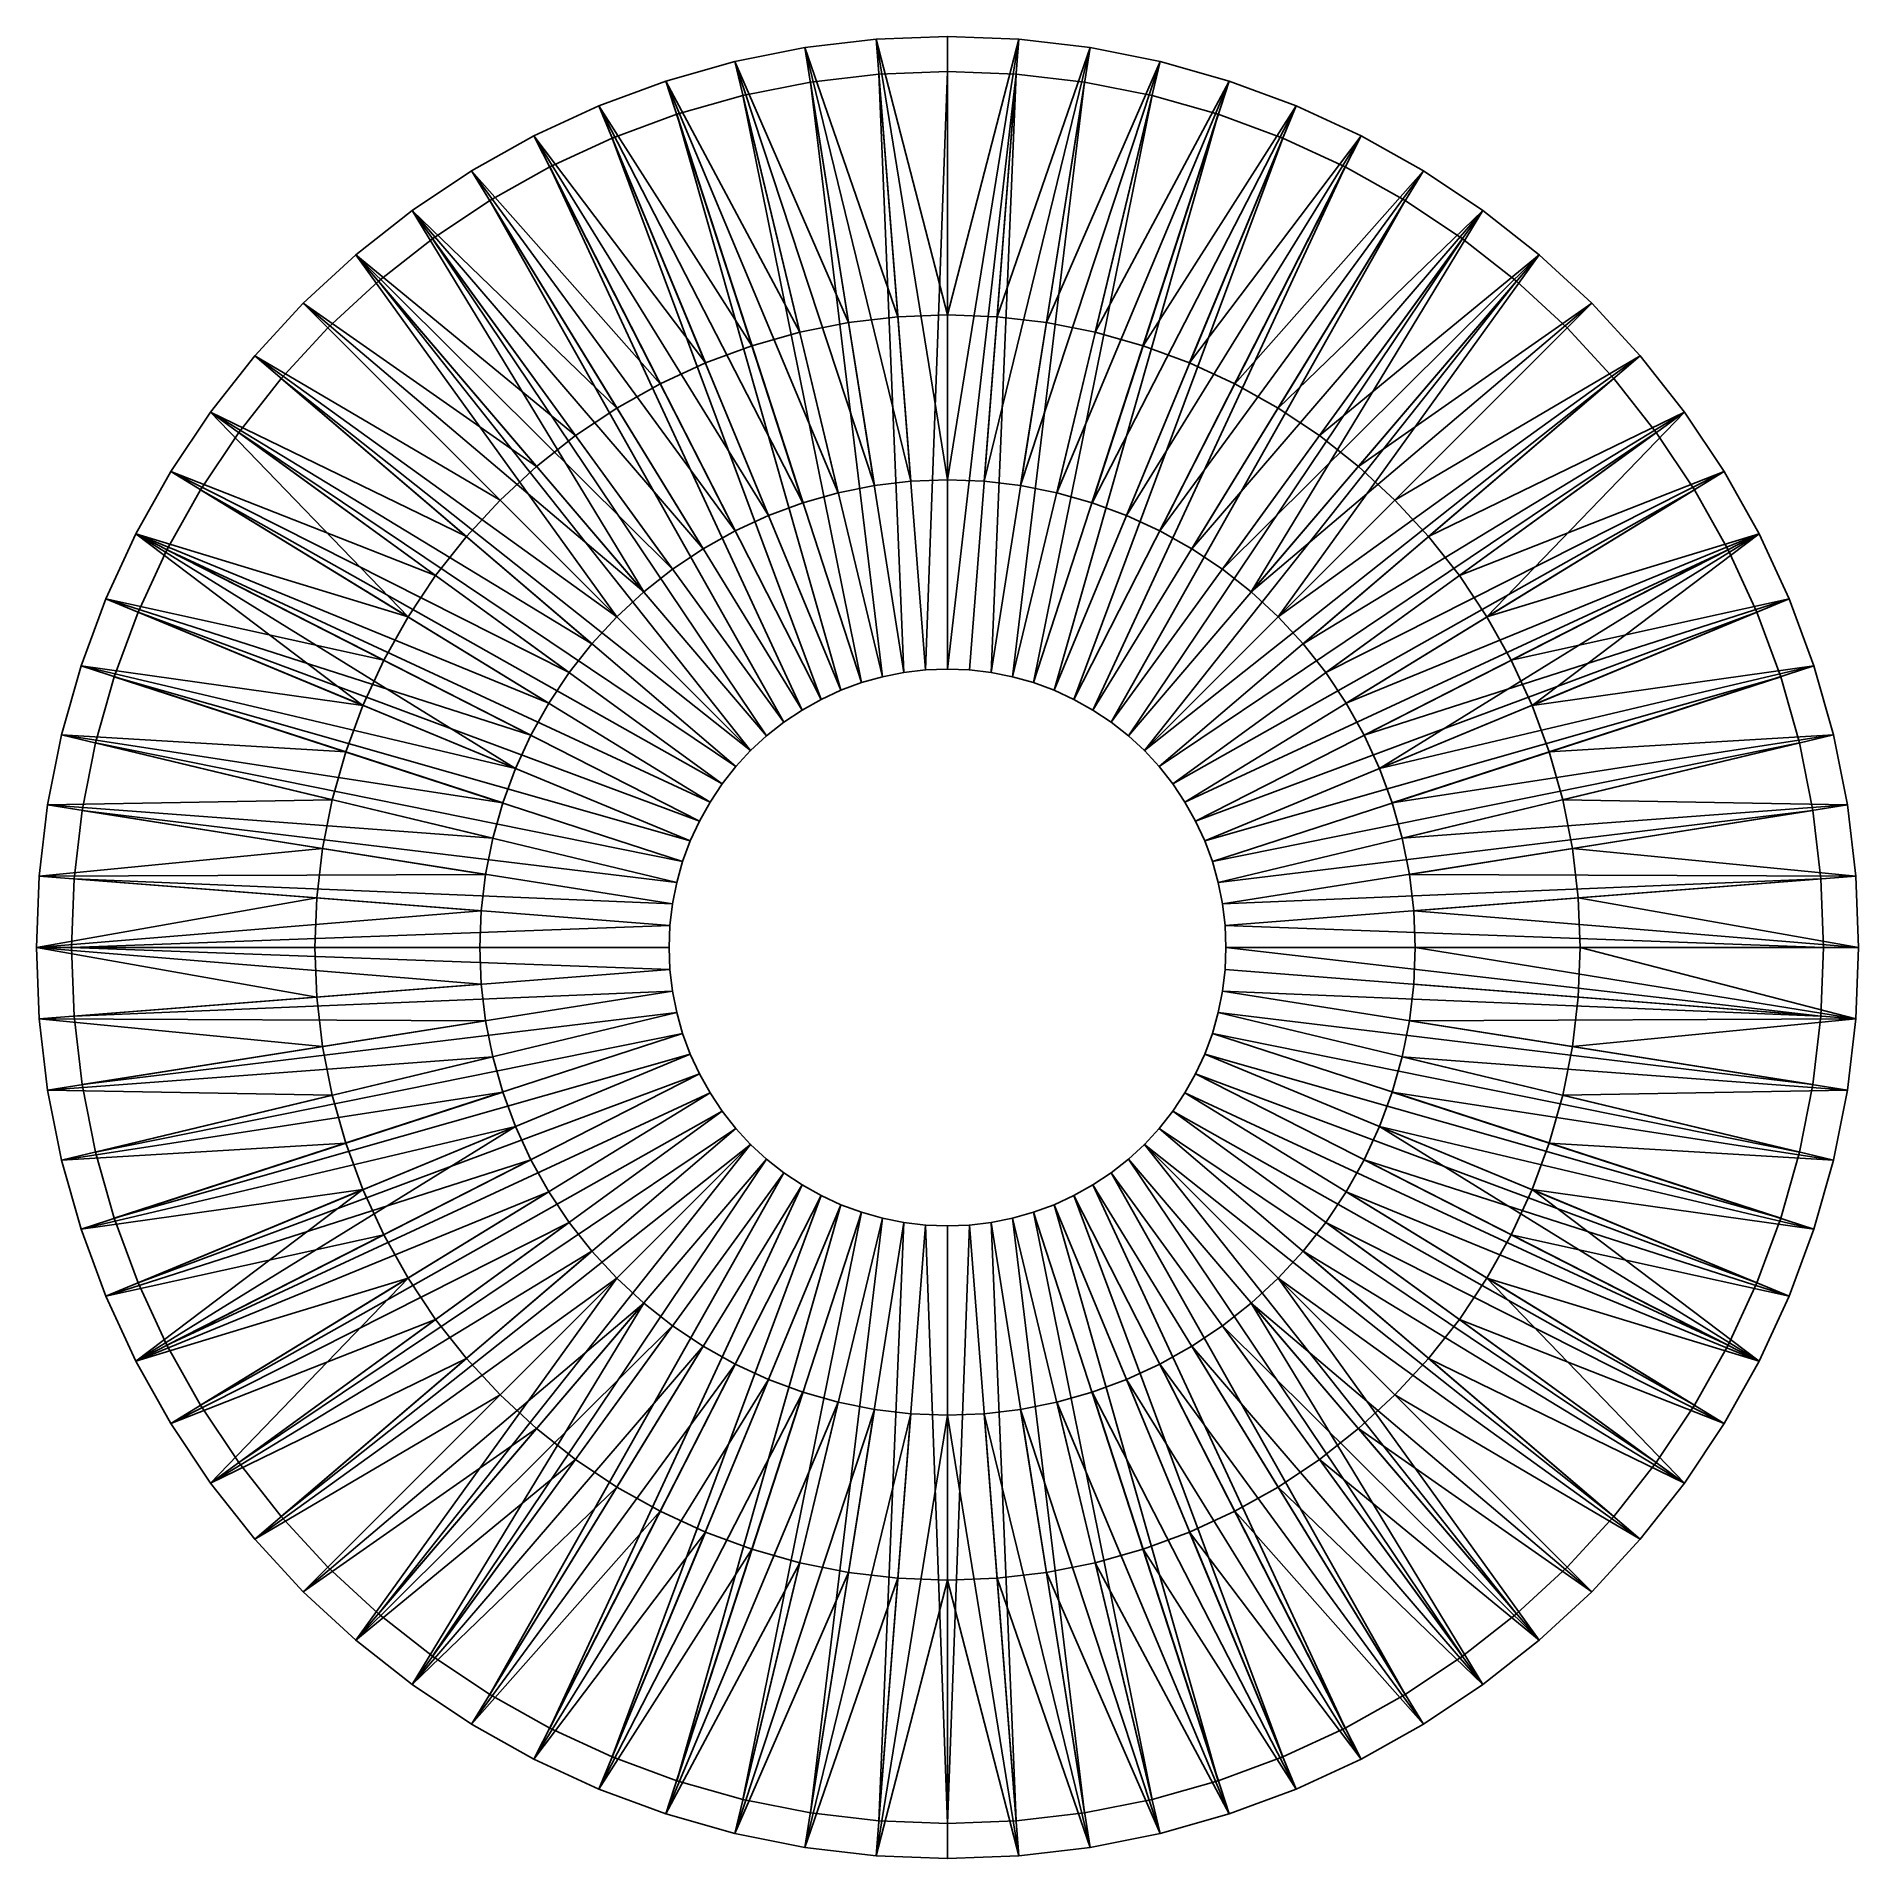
# Model space of a CAD drawing. Header units: inches. Extents: x -104 to 89, y -213 to -22.
# Drawn here: x 17 to 89, y -213.2 to -141.2 of the extents above; entities outside this region: 1.
import ezdxf

# ---------------------------------------------------------------- set-up
doc = ezdxf.new("R2010")
doc.units = ezdxf.units.IN
doc.header["$MEASUREMENT"] = 0
for name, color, linetype in [('TUBE2', 7, 'Continuous'), ('TUBE3', 7, 'Continuous'), ('TUBE4', 7, 'Continuous')]:
    doc.layers.add(name, color=color, linetype=linetype)
doc.styles.get("Standard").update_dxf_attribs({"font": 'arial.ttf'})

msp = doc.modelspace()

# ---------------------------------------------------------------- texts
at = {"layer": 'TUBE2', "extrusion": (0.459238, 0.760395, 0.459238), "insert": (-103.898, -21.807, 140.006), "char_height": 30, "attachment_point": 1, "text_direction": (0.707107, 0, -0.707107)}
msp.add_mtext_dynamic_manual_height_columns('VISTA 3D', width=256.25097, gutter_width=4, heights=[30.483], dxfattribs=at)

# ---------------------------------------------------------------- meshes
at = {"layer": 'TUBE2'}
mesh = msp.add_polyface(dxfattribs=at)
corners = [(42.254, -144.303, 210.235), (42.254, -144.303, 170.235), (39.704, -145.244, 210.235), (39.704, -145.244, 170.235), (44.87, -143.566, 210.235), (44.87, -143.566, 170.235), (47.536, -143.035, 210.235), (47.536, -143.035, 170.235), (50.236, -142.716, 210.235), (50.236, -142.716, 170.235), (52.952, -142.609, 210.235), (52.952, -142.609, 170.235), (45.806, -168.862, 202.235), (46.485, -168.327, 202.235), (32.603, -149.221, 210.235), (47.203, -167.847, 202.235), (34.863, -147.711, 210.235), (47.957, -167.425, 202.235), (37.235, -146.382, 210.235), (48.741, -167.063, 202.235), (49.552, -166.764, 202.235), (50.383, -166.53, 202.235), (51.231, -166.361, 202.235), (52.089, -166.26, 202.235), (52.952, -166.226, 202.235), (32.603, -149.221, 170.235), (46.485, -168.327, 178.235), (45.806, -168.862, 178.235), (34.863, -147.711, 170.235), (47.203, -167.847, 178.235), (37.235, -146.382, 170.235), (47.957, -167.425, 178.235), (48.741, -167.063, 178.235), (49.552, -166.764, 178.235), (50.383, -166.53, 178.235), (51.231, -166.361, 178.235), (52.089, -166.26, 178.235), (52.952, -166.226, 178.235)]
mesh.append_faces([[corners[k] for k in face] for face in [(0, 1, 2), (4, 5, 0), (6, 7, 4), (8, 9, 6), (10, 11, 8)]], dxfattribs={"vtx1": -1})
mesh.append_faces([[corners[k] for k in face] for face in [(1, 3, 2), (5, 1, 0), (7, 5, 4), (9, 7, 6), (11, 9, 8), (12, 13, 14), (13, 15, 16), (15, 17, 18), (17, 19, 2), (2, 18, 17), (19, 20, 0), (0, 2, 19), (20, 21, 4), (4, 0, 20), (21, 22, 6), (6, 4, 21), (22, 23, 8), (8, 6, 22), (23, 24, 10), (10, 8, 23), (25, 26, 27), (28, 29, 26), (30, 31, 29), (3, 32, 31), (31, 30, 3), (1, 33, 32), (32, 3, 1), (5, 34, 33), (33, 1, 5), (7, 35, 34), (34, 5, 7), (9, 36, 35), (35, 7, 9), (11, 37, 36), (36, 9, 11)]], dxfattribs={"vtx2": -1})
mesh = msp.add_polyface(dxfattribs=at)
corners = [(55.668, -142.716, 210.235), (55.668, -142.716, 170.235), (52.952, -142.609, 210.235), (52.952, -142.609, 170.235), (58.368, -143.035, 210.235), (58.368, -143.035, 170.235), (61.034, -143.566, 210.235), (61.034, -143.566, 170.235), (63.65, -144.303, 210.235), (63.65, -144.303, 170.235), (66.2, -145.244, 210.235), (66.2, -145.244, 170.235), (52.952, -166.226, 202.235), (53.815, -166.26, 202.235), (54.673, -166.361, 202.235), (55.521, -166.53, 202.235), (56.352, -166.764, 202.235), (57.163, -167.063, 202.235), (57.947, -167.425, 202.235), (68.669, -146.382, 210.235), (58.701, -167.847, 202.235), (71.041, -147.711, 210.235), (59.419, -168.327, 202.235), (73.301, -149.221, 210.235), (60.098, -168.862, 202.235), (53.815, -166.26, 178.235), (52.952, -166.226, 178.235), (54.673, -166.361, 178.235), (55.521, -166.53, 178.235), (56.352, -166.764, 178.235), (57.163, -167.063, 178.235), (68.669, -146.382, 170.235), (57.947, -167.425, 178.235), (58.701, -167.847, 178.235), (59.419, -168.327, 178.235), (71.041, -147.711, 170.235), (60.098, -168.862, 178.235), (73.301, -149.221, 170.235)]
mesh.append_faces([[corners[k] for k in face] for face in [(0, 14, 4), (4, 15, 6), (6, 16, 8), (8, 17, 10), (10, 18, 19)]], dxfattribs={"vtx0": -1})
mesh.append_faces([[corners[k] for k in face] for face in [(0, 1, 2), (4, 5, 0), (6, 7, 4), (8, 9, 6), (10, 11, 8), (5, 27, 1), (7, 28, 5), (9, 29, 7), (11, 30, 9), (31, 32, 11)]], dxfattribs={"vtx1": -1})
mesh.append_faces([[corners[k] for k in face] for face in [(1, 3, 2), (5, 1, 0), (7, 5, 4), (9, 7, 6), (11, 9, 8), (12, 13, 0), (0, 2, 12), (0, 13, 14), (4, 14, 15), (6, 15, 16), (8, 16, 17), (10, 17, 18), (19, 18, 20), (21, 20, 22), (23, 22, 24), (1, 25, 26), (26, 3, 1), (27, 25, 1), (28, 27, 5), (29, 28, 7), (30, 29, 9), (32, 30, 11), (33, 32, 31), (34, 33, 35), (36, 34, 37)]], dxfattribs={"vtx2": -1})
mesh = msp.add_polyface(dxfattribs=at)
corners = [(22.106, -161.512, 210.235), (22.106, -161.512, 170.235), (20.967, -163.98, 210.235), (20.967, -163.98, 170.235), (23.434, -159.14, 210.235), (23.434, -159.14, 170.235), (24.944, -156.88, 210.235), (24.944, -156.88, 170.235), (26.627, -154.745, 210.235), (26.627, -154.745, 170.235), (28.472, -152.749, 210.235), (28.472, -152.749, 170.235), (30.468, -150.904, 210.235), (30.468, -150.904, 170.235), (32.603, -149.221, 210.235), (32.603, -149.221, 170.235), (34.863, -147.711, 210.235), (34.863, -147.711, 170.235), (37.235, -146.382, 210.235), (37.235, -146.382, 170.235), (39.704, -145.244, 210.235), (39.704, -145.244, 170.235), (43.57, -171.48, 202.235), (44.05, -170.761, 202.235), (44.585, -170.083, 202.235), (45.172, -169.448, 202.235), (45.806, -168.862, 202.235), (46.485, -168.327, 202.235), (47.203, -167.847, 202.235), (43.57, -171.48, 178.235), (44.05, -170.761, 178.235), (44.585, -170.083, 178.235), (45.172, -169.448, 178.235), (45.806, -168.862, 178.235), (46.485, -168.327, 178.235), (47.203, -167.847, 178.235)]
mesh.append_faces([[corners[k] for k in face] for face in [(16, 15, 14)]], dxfattribs={"vtx0": -1})
mesh.append_faces([[corners[k] for k in face] for face in [(0, 1, 2), (4, 5, 0), (6, 7, 4), (8, 9, 6), (10, 11, 8), (12, 13, 10), (14, 15, 12), (18, 19, 16), (20, 21, 18)]], dxfattribs={"vtx1": -1})
mesh.append_faces([[corners[k] for k in face] for face in [(1, 3, 2), (5, 1, 0), (7, 5, 4), (9, 7, 6), (11, 9, 8), (13, 11, 10), (15, 13, 12), (16, 17, 15), (19, 17, 16), (21, 19, 18), (22, 4, 0), (23, 6, 4), (24, 8, 6), (8, 24, 25), (25, 10, 8), (25, 26, 12), (12, 10, 25), (14, 12, 26), (16, 14, 27), (18, 16, 28), (1, 5, 29), (5, 7, 30), (7, 9, 31), (32, 31, 9), (9, 11, 32), (13, 33, 32), (32, 11, 13), (33, 13, 15), (34, 15, 17), (35, 17, 19)]], dxfattribs={"vtx2": -1})
mesh = msp.add_polyface(dxfattribs=at)
corners = [(68.669, -146.382, 210.235), (68.669, -146.382, 170.235), (66.2, -145.244, 210.235), (66.2, -145.244, 170.235), (71.041, -147.711, 210.235), (71.041, -147.711, 170.235), (73.301, -149.221, 210.235), (73.301, -149.221, 170.235), (75.436, -150.904, 210.235), (75.436, -150.904, 170.235), (77.432, -152.749, 210.235), (77.432, -152.749, 170.235), (79.277, -154.745, 210.235), (79.277, -154.745, 170.235), (80.96, -156.88, 210.235), (80.96, -156.88, 170.235), (82.47, -159.14, 210.235), (82.47, -159.14, 170.235), (83.798, -161.512, 210.235), (83.798, -161.512, 170.235), (84.936, -163.98, 210.235), (84.936, -163.98, 170.235), (58.701, -167.847, 202.235), (59.419, -168.327, 202.235), (60.098, -168.862, 202.235), (60.732, -169.448, 202.235), (61.319, -170.083, 202.235), (61.854, -170.761, 202.235), (62.334, -171.48, 202.235), (58.701, -167.847, 178.235), (59.419, -168.327, 178.235), (60.098, -168.862, 178.235), (60.732, -169.448, 178.235), (61.319, -170.083, 178.235), (61.854, -170.761, 178.235), (62.334, -171.48, 178.235)]
mesh.append_faces([[corners[k] for k in face] for face in [(0, 22, 4), (4, 23, 6), (6, 24, 8), (8, 25, 10)]], dxfattribs={"vtx0": -1})
mesh.append_faces([[corners[k] for k in face] for face in [(0, 1, 2), (4, 5, 0), (6, 7, 4), (8, 9, 6), (10, 11, 8), (12, 13, 10), (14, 15, 12), (16, 17, 14), (18, 19, 16), (20, 21, 18), (5, 29, 1), (7, 30, 5), (9, 31, 7), (11, 32, 9)]], dxfattribs={"vtx1": -1})
mesh.append_faces([[corners[k] for k in face] for face in [(1, 3, 2), (5, 1, 0), (7, 5, 4), (9, 7, 6), (11, 9, 8), (13, 11, 10), (15, 13, 12), (17, 15, 14), (19, 17, 16), (21, 19, 18), (8, 24, 25), (25, 26, 12), (12, 10, 25), (14, 12, 26), (16, 14, 27), (18, 16, 28), (32, 31, 9), (13, 33, 32), (32, 11, 13), (33, 13, 15), (34, 15, 17), (35, 17, 19)]], dxfattribs={"vtx2": -1})
mesh = msp.add_polyface(dxfattribs=at)
corners = [(18.439, -174.513, 210.235), (18.439, -174.513, 170.235), (18.332, -177.229, 210.235), (18.332, -177.229, 170.235), (18.758, -171.813, 210.235), (18.758, -171.813, 170.235), (19.289, -169.147, 210.235), (19.289, -169.147, 170.235), (20.027, -166.531, 210.235), (20.027, -166.531, 170.235), (20.967, -163.98, 210.235), (20.967, -163.98, 170.235), (41.949, -177.229, 202.235), (41.983, -176.366, 202.235), (42.084, -175.508, 202.235), (42.253, -174.66, 202.235), (42.487, -173.829, 202.235), (42.786, -173.018, 202.235), (43.148, -172.234, 202.235), (22.106, -161.512, 210.235), (43.57, -171.48, 202.235), (23.434, -159.14, 210.235), (44.05, -170.761, 202.235), (24.944, -156.88, 210.235), (44.585, -170.083, 202.235), (41.983, -176.366, 178.235), (41.949, -177.229, 178.235), (42.084, -175.508, 178.235), (42.253, -174.66, 178.235), (42.487, -173.829, 178.235), (42.786, -173.018, 178.235), (43.148, -172.234, 178.235), (22.106, -161.512, 170.235), (43.57, -171.48, 178.235), (44.05, -170.761, 178.235), (23.434, -159.14, 170.235), (44.585, -170.083, 178.235), (24.944, -156.88, 170.235)]
mesh.append_faces([[corners[k] for k in face] for face in [(0, 1, 2), (4, 5, 0), (6, 7, 4), (8, 9, 6), (10, 11, 8)]], dxfattribs={"vtx1": -1})
mesh.append_faces([[corners[k] for k in face] for face in [(1, 3, 2), (5, 1, 0), (7, 5, 4), (9, 7, 6), (11, 9, 8), (2, 12, 13), (13, 0, 2), (0, 13, 14), (14, 4, 0), (4, 14, 15), (15, 6, 4), (6, 15, 16), (16, 8, 6), (8, 16, 17), (17, 10, 8), (10, 17, 18), (18, 19, 10), (19, 18, 20), (21, 20, 22), (23, 22, 24), (25, 26, 3), (3, 1, 25), (27, 25, 1), (1, 5, 27), (28, 27, 5), (5, 7, 28), (29, 28, 7), (7, 9, 29), (30, 29, 9), (9, 11, 30), (31, 30, 11), (11, 32, 31), (33, 31, 32), (34, 33, 35), (36, 34, 37)]], dxfattribs={"vtx2": -1})
mesh = msp.add_polyface(dxfattribs=at)
corners = [(85.877, -166.531, 210.235), (85.877, -166.531, 170.235), (84.936, -163.98, 210.235), (84.936, -163.98, 170.235), (86.615, -169.147, 210.235), (86.615, -169.147, 170.235), (87.146, -171.813, 210.235), (87.146, -171.813, 170.235), (87.465, -174.513, 210.235), (87.465, -174.513, 170.235), (87.572, -177.229, 210.235), (87.572, -177.229, 170.235), (61.319, -170.083, 202.235), (61.854, -170.761, 202.235), (80.96, -156.88, 210.235), (62.334, -171.48, 202.235), (82.47, -159.14, 210.235), (62.756, -172.234, 202.235), (83.798, -161.512, 210.235), (63.118, -173.018, 202.235), (63.417, -173.829, 202.235), (63.651, -174.66, 202.235), (63.82, -175.508, 202.235), (63.921, -176.366, 202.235), (63.955, -177.229, 202.235), (80.96, -156.88, 170.235), (61.854, -170.761, 178.235), (61.319, -170.083, 178.235), (82.47, -159.14, 170.235), (62.334, -171.48, 178.235), (83.798, -161.512, 170.235), (62.756, -172.234, 178.235), (63.118, -173.018, 178.235), (63.417, -173.829, 178.235), (63.651, -174.66, 178.235), (63.82, -175.508, 178.235), (63.921, -176.366, 178.235), (63.955, -177.229, 178.235)]
mesh.append_faces([[corners[k] for k in face] for face in [(0, 1, 2), (4, 5, 0), (6, 7, 4), (8, 9, 6), (10, 11, 8)]], dxfattribs={"vtx1": -1})
mesh.append_faces([[corners[k] for k in face] for face in [(1, 3, 2), (5, 1, 0), (7, 5, 4), (9, 7, 6), (11, 9, 8), (12, 13, 14), (13, 15, 16), (15, 17, 18), (17, 19, 2), (2, 18, 17), (19, 20, 0), (0, 2, 19), (20, 21, 4), (4, 0, 20), (21, 22, 6), (6, 4, 21), (22, 23, 8), (8, 6, 22), (23, 24, 10), (10, 8, 23), (25, 26, 27), (28, 29, 26), (30, 31, 29), (3, 32, 31), (31, 30, 3), (1, 33, 32), (32, 3, 1), (5, 34, 33), (33, 1, 5), (7, 35, 34), (34, 5, 7), (9, 36, 35), (35, 7, 9), (11, 37, 36), (36, 9, 11)]], dxfattribs={"vtx2": -1})
mesh = msp.add_polyface(dxfattribs=at)
corners = [(41.949, -177.229, 202.235), (41.949, -177.229, 178.235), (41.983, -176.366, 202.235), (41.983, -176.366, 178.235), (42.084, -175.508, 202.235), (42.084, -175.508, 178.235), (42.253, -174.66, 202.235), (42.253, -174.66, 178.235), (42.487, -173.829, 202.235), (42.487, -173.829, 178.235), (42.786, -173.018, 202.235), (42.786, -173.018, 178.235), (43.148, -172.234, 202.235), (43.148, -172.234, 178.235), (43.57, -171.48, 202.235), (43.57, -171.48, 178.235), (44.05, -170.761, 202.235), (44.05, -170.761, 178.235), (44.585, -170.083, 202.235), (44.585, -170.083, 178.235), (45.172, -169.448, 202.235), (45.172, -169.448, 178.235), (45.806, -168.862, 202.235), (45.806, -168.862, 178.235), (46.485, -168.327, 202.235), (46.485, -168.327, 178.235), (47.203, -167.847, 202.235), (47.203, -167.847, 178.235), (47.957, -167.425, 202.235), (47.957, -167.425, 178.235), (48.741, -167.063, 202.235), (48.741, -167.063, 178.235), (49.552, -166.764, 202.235), (49.552, -166.764, 178.235), (50.383, -166.53, 202.235), (50.383, -166.53, 178.235), (51.231, -166.361, 202.235), (51.231, -166.361, 178.235), (52.089, -166.26, 202.235), (52.089, -166.26, 178.235), (52.952, -166.226, 202.235), (52.952, -166.226, 178.235)]
mesh.append_faces([[corners[k] for k in face] for face in [(0, 1, 2), (2, 3, 4), (4, 5, 6), (6, 7, 8), (8, 9, 10), (10, 11, 12), (12, 13, 14), (14, 15, 16), (16, 17, 18), (18, 19, 20), (20, 21, 22), (22, 23, 24), (24, 25, 26), (26, 27, 28), (28, 29, 30), (30, 31, 32), (32, 33, 34), (34, 35, 36), (36, 37, 38), (38, 39, 40)]], dxfattribs={"vtx1": -1})
mesh.append_faces([[corners[k] for k in face] for face in [(1, 3, 2), (3, 5, 4), (5, 7, 6), (7, 9, 8), (9, 11, 10), (11, 13, 12), (13, 15, 14), (15, 17, 16), (17, 19, 18), (19, 21, 20), (21, 23, 22), (23, 25, 24), (25, 27, 26), (27, 29, 28), (29, 31, 30), (31, 33, 32), (33, 35, 34), (35, 37, 36), (37, 39, 38), (39, 41, 40)]], dxfattribs={"vtx2": -1})
mesh = msp.add_polyface(dxfattribs=at)
corners = [(52.952, -166.226, 202.235), (52.952, -166.226, 178.235), (53.815, -166.26, 202.235), (53.815, -166.26, 178.235), (54.673, -166.361, 202.235), (54.673, -166.361, 178.235), (55.521, -166.53, 202.235), (55.521, -166.53, 178.235), (56.352, -166.764, 202.235), (56.352, -166.764, 178.235), (57.163, -167.063, 202.235), (57.163, -167.063, 178.235), (57.947, -167.425, 202.235), (57.947, -167.425, 178.235), (58.701, -167.847, 202.235), (58.701, -167.847, 178.235), (59.419, -168.327, 202.235), (59.419, -168.327, 178.235), (60.098, -168.862, 202.235), (60.098, -168.862, 178.235), (60.732, -169.448, 202.235), (60.732, -169.448, 178.235), (61.319, -170.083, 202.235), (61.319, -170.083, 178.235), (61.854, -170.761, 202.235), (61.854, -170.761, 178.235), (62.334, -171.48, 202.235), (62.334, -171.48, 178.235), (62.756, -172.234, 202.235), (62.756, -172.234, 178.235), (63.118, -173.018, 202.235), (63.118, -173.018, 178.235), (63.417, -173.829, 202.235), (63.417, -173.829, 178.235), (63.651, -174.66, 202.235), (63.651, -174.66, 178.235), (63.82, -175.508, 202.235), (63.82, -175.508, 178.235), (63.921, -176.366, 202.235), (63.921, -176.366, 178.235), (63.955, -177.229, 202.235), (63.955, -177.229, 178.235)]
mesh.append_faces([[corners[k] for k in face] for face in [(0, 1, 2), (2, 3, 4), (4, 5, 6), (6, 7, 8), (8, 9, 10), (10, 11, 12), (12, 13, 14), (14, 15, 16), (16, 17, 18), (18, 19, 20), (20, 21, 22), (22, 23, 24), (24, 25, 26), (26, 27, 28), (28, 29, 30), (30, 31, 32), (32, 33, 34), (34, 35, 36), (36, 37, 38), (38, 39, 40)]], dxfattribs={"vtx1": -1})
mesh.append_faces([[corners[k] for k in face] for face in [(1, 3, 2), (3, 5, 4), (5, 7, 6), (7, 9, 8), (9, 11, 10), (11, 13, 12), (13, 15, 14), (15, 17, 16), (17, 19, 18), (19, 21, 20), (21, 23, 22), (23, 25, 24), (25, 27, 26), (27, 29, 28), (29, 31, 30), (31, 33, 32), (33, 35, 34), (35, 37, 36), (37, 39, 38), (39, 41, 40)]], dxfattribs={"vtx2": -1})
mesh = msp.add_polyface(dxfattribs=at)
corners = [(20.027, -187.927, 210.235), (20.027, -187.927, 170.235), (20.967, -190.477, 210.235), (20.967, -190.477, 170.235), (19.289, -185.311, 210.235), (19.289, -185.311, 170.235), (18.758, -182.645, 210.235), (18.758, -182.645, 170.235), (18.439, -179.945, 210.235), (18.439, -179.945, 170.235), (18.332, -177.229, 210.235), (18.332, -177.229, 170.235), (44.585, -184.375, 202.235), (44.05, -183.696, 202.235), (24.944, -197.578, 210.235), (43.57, -182.978, 202.235), (23.434, -195.318, 210.235), (43.148, -182.224, 202.235), (22.106, -192.946, 210.235), (42.786, -181.44, 202.235), (42.487, -180.629, 202.235), (42.253, -179.797, 202.235), (42.084, -178.95, 202.235), (41.983, -178.092, 202.235), (41.949, -177.229, 202.235), (24.944, -197.578, 170.235), (44.05, -183.696, 178.235), (44.585, -184.375, 178.235), (23.434, -195.318, 170.235), (43.57, -182.978, 178.235), (22.106, -192.946, 170.235), (43.148, -182.224, 178.235), (42.786, -181.44, 178.235), (42.487, -180.629, 178.235), (42.253, -179.797, 178.235), (42.084, -178.95, 178.235), (41.983, -178.092, 178.235), (41.949, -177.229, 178.235)]
mesh.append_faces([[corners[k] for k in face] for face in [(3, 31, 30), (1, 32, 3), (5, 33, 1), (7, 34, 5), (9, 35, 7), (11, 36, 9)]], dxfattribs={"vtx0": -1})
mesh.append_faces([[corners[k] for k in face] for face in [(0, 1, 2), (4, 5, 0), (6, 7, 4), (8, 9, 6), (10, 11, 8), (18, 17, 2), (2, 19, 0), (0, 20, 4), (4, 21, 6), (6, 22, 8), (8, 23, 10)]], dxfattribs={"vtx1": -1})
mesh.append_faces([[corners[k] for k in face] for face in [(1, 3, 2), (5, 1, 0), (7, 5, 4), (9, 7, 6), (11, 9, 8), (12, 13, 14), (13, 15, 16), (15, 17, 18), (17, 19, 2), (19, 20, 0), (20, 21, 4), (21, 22, 6), (22, 23, 8), (23, 24, 10), (25, 26, 27), (28, 29, 26), (30, 31, 29), (3, 32, 31), (1, 33, 32), (5, 34, 33), (7, 35, 34), (9, 36, 35), (11, 37, 36)]], dxfattribs={"vtx2": -1})
mesh = msp.add_polyface(dxfattribs=at)
corners = [(52.952, -188.232, 202.235), (52.952, -188.232, 178.235), (52.089, -188.198, 202.235), (52.089, -188.198, 178.235), (51.231, -188.096, 202.235), (51.231, -188.096, 178.235), (50.383, -187.928, 202.235), (50.383, -187.928, 178.235), (49.552, -187.693, 202.235), (49.552, -187.693, 178.235), (48.741, -187.394, 202.235), (48.741, -187.394, 178.235), (47.957, -187.033, 202.235), (47.957, -187.033, 178.235), (47.203, -186.611, 202.235), (47.203, -186.611, 178.235), (46.485, -186.131, 202.235), (46.485, -186.131, 178.235), (45.806, -185.596, 202.235), (45.806, -185.596, 178.235), (45.172, -185.009, 202.235), (45.172, -185.009, 178.235), (44.585, -184.375, 202.235), (44.585, -184.375, 178.235), (44.05, -183.696, 202.235), (44.05, -183.696, 178.235), (43.57, -182.978, 202.235), (43.57, -182.978, 178.235), (43.148, -182.224, 202.235), (43.148, -182.224, 178.235), (42.786, -181.44, 202.235), (42.786, -181.44, 178.235), (42.487, -180.629, 202.235), (42.487, -180.629, 178.235), (42.253, -179.797, 202.235), (42.253, -179.797, 178.235), (42.084, -178.95, 202.235), (42.084, -178.95, 178.235), (41.983, -178.092, 202.235), (41.983, -178.092, 178.235), (41.949, -177.229, 202.235), (41.949, -177.229, 178.235)]
mesh.append_faces([[corners[k] for k in face] for face in [(0, 1, 2), (2, 3, 4), (4, 5, 6), (6, 7, 8), (8, 9, 10), (10, 11, 12), (12, 13, 14), (14, 15, 16), (16, 17, 18), (18, 19, 20), (20, 21, 22), (22, 23, 24), (24, 25, 26), (26, 27, 28), (28, 29, 30), (30, 31, 32), (32, 33, 34), (34, 35, 36), (36, 37, 38), (38, 39, 40)]], dxfattribs={"vtx1": -1})
mesh.append_faces([[corners[k] for k in face] for face in [(1, 3, 2), (3, 5, 4), (5, 7, 6), (7, 9, 8), (9, 11, 10), (11, 13, 12), (13, 15, 14), (15, 17, 16), (17, 19, 18), (19, 21, 20), (21, 23, 22), (23, 25, 24), (25, 27, 26), (27, 29, 28), (29, 31, 30), (31, 33, 32), (33, 35, 34), (35, 37, 36), (37, 39, 38), (39, 41, 40)]], dxfattribs={"vtx2": -1})
mesh = msp.add_polyface(dxfattribs=at)
corners = [(63.955, -177.229, 202.235), (63.955, -177.229, 178.235), (63.921, -178.092, 202.235), (63.921, -178.092, 178.235), (63.82, -178.95, 202.235), (63.82, -178.95, 178.235), (63.651, -179.797, 202.235), (63.651, -179.797, 178.235), (63.417, -180.629, 202.235), (63.417, -180.629, 178.235), (63.118, -181.44, 202.235), (63.118, -181.44, 178.235), (62.756, -182.224, 202.235), (62.756, -182.224, 178.235), (62.334, -182.978, 202.235), (62.334, -182.978, 178.235), (61.854, -183.696, 202.235), (61.854, -183.696, 178.235), (61.319, -184.375, 202.235), (61.319, -184.375, 178.235), (60.732, -185.009, 202.235), (60.732, -185.009, 178.235), (60.098, -185.596, 202.235), (60.098, -185.596, 178.235), (59.419, -186.131, 202.235), (59.419, -186.131, 178.235), (58.701, -186.611, 202.235), (58.701, -186.611, 178.235), (57.947, -187.033, 202.235), (57.947, -187.033, 178.235), (57.163, -187.394, 202.235), (57.163, -187.394, 178.235), (56.352, -187.693, 202.235), (56.352, -187.693, 178.235), (55.521, -187.928, 202.235), (55.521, -187.928, 178.235), (54.673, -188.096, 202.235), (54.673, -188.096, 178.235), (53.815, -188.198, 202.235), (53.815, -188.198, 178.235), (52.952, -188.232, 202.235), (52.952, -188.232, 178.235)]
mesh.append_faces([[corners[k] for k in face] for face in [(0, 1, 2), (2, 3, 4), (4, 5, 6), (6, 7, 8), (8, 9, 10), (10, 11, 12), (12, 13, 14), (14, 15, 16), (16, 17, 18), (18, 19, 20), (20, 21, 22), (22, 23, 24), (24, 25, 26), (26, 27, 28), (28, 29, 30), (30, 31, 32), (32, 33, 34), (34, 35, 36), (36, 37, 38), (38, 39, 40)]], dxfattribs={"vtx1": -1})
mesh.append_faces([[corners[k] for k in face] for face in [(1, 3, 2), (3, 5, 4), (5, 7, 6), (7, 9, 8), (9, 11, 10), (11, 13, 12), (13, 15, 14), (15, 17, 16), (17, 19, 18), (19, 21, 20), (21, 23, 22), (23, 25, 24), (25, 27, 26), (27, 29, 28), (29, 31, 30), (31, 33, 32), (33, 35, 34), (35, 37, 36), (37, 39, 38), (39, 41, 40)]], dxfattribs={"vtx2": -1})
mesh = msp.add_polyface(dxfattribs=at)
corners = [(87.465, -179.945, 210.235), (87.465, -179.945, 170.235), (87.572, -177.229, 210.235), (87.572, -177.229, 170.235), (87.146, -182.645, 210.235), (87.146, -182.645, 170.235), (86.615, -185.311, 210.235), (86.615, -185.311, 170.235), (85.877, -187.927, 210.235), (85.877, -187.927, 170.235), (84.936, -190.477, 210.235), (84.936, -190.477, 170.235), (63.955, -177.229, 202.235), (63.921, -178.092, 202.235), (63.82, -178.95, 202.235), (63.651, -179.797, 202.235), (63.417, -180.629, 202.235), (63.118, -181.44, 202.235), (62.756, -182.224, 202.235), (83.798, -192.946, 210.235), (62.334, -182.978, 202.235), (82.47, -195.318, 210.235), (61.854, -183.696, 202.235), (80.96, -197.578, 210.235), (61.319, -184.375, 202.235), (63.921, -178.092, 178.235), (63.955, -177.229, 178.235), (63.82, -178.95, 178.235), (63.651, -179.797, 178.235), (63.417, -180.629, 178.235), (63.118, -181.44, 178.235), (83.798, -192.946, 170.235), (62.756, -182.224, 178.235), (62.334, -182.978, 178.235), (61.854, -183.696, 178.235), (82.47, -195.318, 170.235), (61.319, -184.375, 178.235), (80.96, -197.578, 170.235)]
mesh.append_faces([[corners[k] for k in face] for face in [(0, 14, 4), (4, 15, 6), (6, 16, 8), (8, 17, 10), (10, 18, 19)]], dxfattribs={"vtx0": -1})
mesh.append_faces([[corners[k] for k in face] for face in [(0, 1, 2), (4, 5, 0), (6, 7, 4), (8, 9, 6), (10, 11, 8), (5, 27, 1), (7, 28, 5), (9, 29, 7), (11, 30, 9), (31, 32, 11)]], dxfattribs={"vtx1": -1})
mesh.append_faces([[corners[k] for k in face] for face in [(1, 3, 2), (5, 1, 0), (7, 5, 4), (9, 7, 6), (11, 9, 8), (12, 13, 0), (0, 2, 12), (0, 13, 14), (4, 14, 15), (6, 15, 16), (8, 16, 17), (10, 17, 18), (19, 18, 20), (21, 20, 22), (23, 22, 24), (1, 25, 26), (26, 3, 1), (27, 25, 1), (28, 27, 5), (29, 28, 7), (30, 29, 9), (32, 30, 11), (33, 32, 31), (34, 33, 35), (36, 34, 37)]], dxfattribs={"vtx2": -1})
mesh = msp.add_polyface(dxfattribs=at)
corners = [(37.235, -208.075, 210.235), (37.235, -208.075, 170.235), (39.704, -209.213, 210.235), (39.704, -209.213, 170.235), (34.863, -206.747, 210.235), (34.863, -206.747, 170.235), (32.603, -205.237, 210.235), (32.603, -205.237, 170.235), (30.468, -203.554, 210.235), (30.468, -203.554, 170.235), (28.472, -201.709, 210.235), (28.472, -201.709, 170.235), (26.627, -199.713, 210.235), (26.627, -199.713, 170.235), (24.944, -197.578, 210.235), (24.944, -197.578, 170.235), (23.434, -195.318, 210.235), (23.434, -195.318, 170.235), (22.106, -192.946, 210.235), (22.106, -192.946, 170.235), (20.967, -190.477, 210.235), (20.967, -190.477, 170.235), (47.203, -186.611, 202.235), (46.485, -186.131, 202.235), (45.806, -185.596, 202.235), (45.172, -185.009, 202.235), (44.585, -184.375, 202.235), (44.05, -183.696, 202.235), (43.57, -182.978, 202.235), (47.203, -186.611, 178.235), (46.485, -186.131, 178.235), (45.806, -185.596, 178.235), (45.172, -185.009, 178.235), (44.585, -184.375, 178.235), (44.05, -183.696, 178.235), (43.57, -182.978, 178.235)]
mesh.append_faces([[corners[k] for k in face] for face in [(6, 5, 4), (13, 32, 11), (15, 33, 13), (17, 34, 15), (19, 35, 17)]], dxfattribs={"vtx0": -1})
mesh.append_faces([[corners[k] for k in face] for face in [(0, 1, 2), (4, 5, 0), (8, 9, 6), (10, 11, 8), (12, 13, 10), (14, 15, 12), (16, 17, 14), (18, 19, 16), (20, 21, 18), (10, 25, 12), (12, 26, 14), (14, 27, 16), (16, 28, 18)]], dxfattribs={"vtx1": -1})
mesh.append_faces([[corners[k] for k in face] for face in [(1, 3, 2), (5, 1, 0), (6, 7, 5), (9, 7, 6), (11, 9, 8), (13, 11, 10), (15, 13, 12), (17, 15, 14), (19, 17, 16), (21, 19, 18), (22, 4, 0), (23, 6, 4), (24, 8, 6), (8, 24, 25), (25, 10, 8), (25, 26, 12), (1, 5, 29), (5, 7, 30), (7, 9, 31), (32, 31, 9), (9, 11, 32), (13, 33, 32)]], dxfattribs={"vtx2": -1})
mesh = msp.add_polyface(dxfattribs=at)
corners = [(83.798, -192.946, 210.235), (83.798, -192.946, 170.235), (84.936, -190.477, 210.235), (84.936, -190.477, 170.235), (82.47, -195.318, 210.235), (82.47, -195.318, 170.235), (80.96, -197.578, 210.235), (80.96, -197.578, 170.235), (79.277, -199.713, 210.235), (79.277, -199.713, 170.235), (77.432, -201.709, 210.235), (77.432, -201.709, 170.235), (75.436, -203.554, 210.235), (75.436, -203.554, 170.235), (73.301, -205.237, 210.235), (73.301, -205.237, 170.235), (71.041, -206.747, 210.235), (71.041, -206.747, 170.235), (68.669, -208.075, 210.235), (68.669, -208.075, 170.235), (66.2, -209.213, 210.235), (66.2, -209.213, 170.235), (62.334, -182.978, 202.235), (61.854, -183.696, 202.235), (61.319, -184.375, 202.235), (60.732, -185.009, 202.235), (60.098, -185.596, 202.235), (59.419, -186.131, 202.235), (58.701, -186.611, 202.235), (62.334, -182.978, 178.235), (61.854, -183.696, 178.235), (61.319, -184.375, 178.235), (60.732, -185.009, 178.235), (60.098, -185.596, 178.235), (59.419, -186.131, 178.235), (58.701, -186.611, 178.235)]
mesh.append_faces([[corners[k] for k in face] for face in [(0, 22, 4), (4, 23, 6), (6, 24, 8), (8, 25, 10), (13, 32, 11), (15, 33, 13), (17, 34, 15), (19, 35, 17)]], dxfattribs={"vtx0": -1})
mesh.append_faces([[corners[k] for k in face] for face in [(0, 1, 2), (4, 5, 0), (6, 7, 4), (8, 9, 6), (10, 11, 8), (12, 13, 10), (14, 15, 12), (16, 17, 14), (18, 19, 16), (20, 21, 18), (10, 25, 12), (12, 26, 14), (14, 27, 16), (16, 28, 18), (5, 29, 1), (7, 30, 5), (9, 31, 7), (11, 32, 9)]], dxfattribs={"vtx1": -1})
mesh.append_faces([[corners[k] for k in face] for face in [(1, 3, 2), (5, 1, 0), (7, 5, 4), (9, 7, 6), (11, 9, 8), (13, 11, 10), (15, 13, 12), (17, 15, 14), (19, 17, 16), (21, 19, 18), (8, 24, 25), (25, 26, 12), (32, 31, 9), (13, 33, 32)]], dxfattribs={"vtx2": -1})
mesh = msp.add_polyface(dxfattribs=at)
corners = [(50.236, -211.742, 210.235), (50.236, -211.742, 170.235), (52.952, -211.849, 210.235), (52.952, -211.849, 170.235), (47.536, -211.422, 210.235), (47.536, -211.422, 170.235), (44.87, -210.892, 210.235), (44.87, -210.892, 170.235), (42.254, -210.154, 210.235), (42.254, -210.154, 170.235), (39.704, -209.213, 210.235), (39.704, -209.213, 170.235), (52.952, -188.232, 202.235), (52.089, -188.198, 202.235), (51.231, -188.096, 202.235), (50.383, -187.928, 202.235), (49.552, -187.693, 202.235), (48.741, -187.394, 202.235), (47.957, -187.033, 202.235), (37.235, -208.075, 210.235), (47.203, -186.611, 202.235), (34.863, -206.747, 210.235), (46.485, -186.131, 202.235), (32.603, -205.237, 210.235), (45.806, -185.596, 202.235), (52.089, -188.198, 178.235), (52.952, -188.232, 178.235), (51.231, -188.096, 178.235), (50.383, -187.928, 178.235), (49.552, -187.693, 178.235), (48.741, -187.394, 178.235), (47.957, -187.033, 178.235), (37.235, -208.075, 170.235), (47.203, -186.611, 178.235), (46.485, -186.131, 178.235), (34.863, -206.747, 170.235), (45.806, -185.596, 178.235), (32.603, -205.237, 170.235)]
mesh.append_faces([[corners[k] for k in face] for face in [(0, 1, 2), (4, 5, 0), (6, 7, 4), (8, 9, 6), (10, 11, 8)]], dxfattribs={"vtx1": -1})
mesh.append_faces([[corners[k] for k in face] for face in [(1, 3, 2), (5, 1, 0), (7, 5, 4), (9, 7, 6), (11, 9, 8), (2, 12, 13), (13, 0, 2), (0, 13, 14), (14, 4, 0), (4, 14, 15), (15, 6, 4), (6, 15, 16), (16, 8, 6), (8, 16, 17), (17, 10, 8), (10, 17, 18), (18, 19, 10), (19, 18, 20), (21, 20, 22), (23, 22, 24), (25, 26, 3), (3, 1, 25), (27, 25, 1), (1, 5, 27), (28, 27, 5), (5, 7, 28), (29, 28, 7), (7, 9, 29), (30, 29, 9), (9, 11, 30), (31, 30, 11), (11, 32, 31), (33, 31, 32), (34, 33, 35), (36, 34, 37)]], dxfattribs={"vtx2": -1})
mesh = msp.add_polyface(dxfattribs=at)
corners = [(63.65, -210.154, 210.235), (63.65, -210.154, 170.235), (66.2, -209.213, 210.235), (66.2, -209.213, 170.235), (61.034, -210.892, 210.235), (61.034, -210.892, 170.235), (58.368, -211.422, 210.235), (58.368, -211.422, 170.235), (55.668, -211.742, 210.235), (55.668, -211.742, 170.235), (52.952, -211.849, 210.235), (52.952, -211.849, 170.235), (60.098, -185.596, 202.235), (59.419, -186.131, 202.235), (73.301, -205.237, 210.235), (58.701, -186.611, 202.235), (71.041, -206.747, 210.235), (57.947, -187.033, 202.235), (68.669, -208.075, 210.235), (57.163, -187.394, 202.235), (56.352, -187.693, 202.235), (55.521, -187.928, 202.235), (54.673, -188.096, 202.235), (53.815, -188.198, 202.235), (52.952, -188.232, 202.235), (73.301, -205.237, 170.235), (59.419, -186.131, 178.235), (60.098, -185.596, 178.235), (71.041, -206.747, 170.235), (58.701, -186.611, 178.235), (68.669, -208.075, 170.235), (57.947, -187.033, 178.235), (57.163, -187.394, 178.235), (56.352, -187.693, 178.235), (55.521, -187.928, 178.235), (54.673, -188.096, 178.235), (53.815, -188.198, 178.235), (52.952, -188.232, 178.235)]
mesh.append_faces([[corners[k] for k in face] for face in [(3, 31, 30), (1, 32, 3), (5, 33, 1), (7, 34, 5), (9, 35, 7), (11, 36, 9)]], dxfattribs={"vtx0": -1})
mesh.append_faces([[corners[k] for k in face] for face in [(0, 1, 2), (4, 5, 0), (6, 7, 4), (8, 9, 6), (10, 11, 8), (18, 17, 2), (2, 19, 0), (0, 20, 4), (4, 21, 6), (6, 22, 8), (8, 23, 10)]], dxfattribs={"vtx1": -1})
mesh.append_faces([[corners[k] for k in face] for face in [(1, 3, 2), (5, 1, 0), (7, 5, 4), (9, 7, 6), (11, 9, 8), (12, 13, 14), (13, 15, 16), (15, 17, 18), (17, 19, 2), (19, 20, 0), (20, 21, 4), (21, 22, 6), (22, 23, 8), (23, 24, 10), (25, 26, 27), (28, 29, 26), (30, 31, 29), (3, 32, 31), (1, 33, 32), (5, 34, 33), (7, 35, 34), (9, 36, 35), (11, 37, 36)]], dxfattribs={"vtx2": -1})
at = {"layer": 'TUBE3'}
mesh = msp.add_polyface(dxfattribs=at)
corners = [(36.608, -145.153, 252.235), (36.608, -145.153, 202.235), (34.142, -146.534, 252.235), (39.175, -143.969, 252.235), (39.175, -143.969, 202.235), (41.827, -142.991, 252.235), (41.827, -142.991, 202.235), (44.548, -142.224, 252.235), (44.548, -142.224, 202.235), (47.32, -141.672, 252.235), (47.32, -141.672, 202.235), (50.127, -141.34, 252.235), (50.127, -141.34, 202.235), (52.952, -141.229, 252.235), (52.952, -141.229, 202.235), (43.296, -161.471, 252.235), (31.792, -148.104, 252.235), (44.562, -160.762, 252.235), (45.88, -160.154, 252.235), (47.241, -159.652, 252.235), (48.638, -159.258, 252.235), (50.061, -158.975, 252.235), (51.502, -158.805, 252.235), (52.952, -158.748, 252.235), (31.792, -148.104, 202.235), (34.142, -146.534, 202.235), (43.296, -161.471, 202.235), (44.562, -160.762, 202.235), (45.88, -160.154, 202.235), (47.241, -159.652, 202.235), (48.638, -159.258, 202.235), (50.061, -158.975, 202.235), (51.502, -158.805, 202.235), (52.952, -158.748, 202.235)]
mesh.append_faces([[corners[k] for k in face] for face in [(0, 1, 2), (3, 4, 0), (5, 6, 3), (7, 8, 5), (9, 10, 7), (11, 12, 9), (13, 14, 11)]], dxfattribs={"vtx1": -1})
mesh.append_faces([[corners[k] for k in face] for face in [(4, 1, 0), (6, 4, 3), (8, 6, 5), (10, 8, 7), (12, 10, 9), (14, 12, 11), (15, 2, 16), (17, 0, 2), (18, 3, 0), (3, 18, 19), (19, 5, 3), (5, 19, 20), (20, 7, 5), (7, 20, 21), (21, 9, 7), (9, 21, 22), (22, 11, 9), (11, 22, 23), (23, 13, 11), (24, 25, 26), (25, 1, 27), (28, 27, 1), (1, 4, 28), (29, 28, 4), (4, 6, 29), (30, 29, 6), (6, 8, 30), (31, 30, 8), (8, 10, 31), (32, 31, 10), (10, 12, 32), (33, 32, 12), (12, 14, 33)]], dxfattribs={"vtx2": -1})
mesh = msp.add_polyface(dxfattribs=at)
corners = [(55.777, -141.34, 252.235), (55.777, -141.34, 202.235), (52.952, -141.229, 252.235), (52.952, -141.229, 202.235), (58.584, -141.672, 252.235), (58.584, -141.672, 202.235), (61.356, -142.224, 252.235), (61.356, -142.224, 202.235), (64.077, -142.991, 252.235), (64.077, -142.991, 202.235), (66.729, -143.969, 252.235), (66.729, -143.969, 202.235), (69.296, -145.153, 252.235), (69.296, -145.153, 202.235), (71.762, -146.534, 202.235), (52.952, -158.748, 252.235), (54.402, -158.805, 252.235), (55.843, -158.975, 252.235), (57.266, -159.258, 252.235), (58.663, -159.652, 252.235), (60.024, -160.154, 252.235), (61.342, -160.762, 252.235), (71.762, -146.534, 252.235), (74.112, -148.104, 252.235), (62.608, -161.471, 252.235), (54.402, -158.805, 202.235), (52.952, -158.748, 202.235), (55.843, -158.975, 202.235), (57.266, -159.258, 202.235), (58.663, -159.652, 202.235), (60.024, -160.154, 202.235), (61.342, -160.762, 202.235), (62.608, -161.471, 202.235), (74.112, -148.104, 202.235)]
mesh.append_faces([[corners[k] for k in face] for face in [(0, 1, 2), (4, 5, 0), (6, 7, 4), (8, 9, 6), (10, 11, 8), (12, 13, 10)]], dxfattribs={"vtx1": -1})
mesh.append_faces([[corners[k] for k in face] for face in [(1, 3, 2), (5, 1, 0), (7, 5, 4), (9, 7, 6), (11, 9, 8), (13, 11, 10), (14, 13, 12), (15, 16, 0), (0, 2, 15), (16, 17, 4), (4, 0, 16), (17, 18, 6), (6, 4, 17), (18, 19, 8), (8, 6, 18), (19, 20, 10), (10, 8, 19), (20, 21, 12), (12, 10, 20), (22, 12, 21), (23, 22, 24), (1, 25, 26), (26, 3, 1), (5, 27, 25), (25, 1, 5), (7, 28, 27), (27, 5, 7), (9, 29, 28), (28, 7, 9), (11, 30, 29), (29, 9, 11), (30, 11, 13), (31, 13, 14), (32, 14, 33)]], dxfattribs={"vtx2": -1})
mesh = msp.add_polyface(dxfattribs=at)
corners = [(19.692, -163.452, 252.235), (19.692, -163.452, 202.235), (18.714, -166.104, 252.235), (18.714, -166.104, 202.235), (20.876, -160.885, 252.235), (20.876, -160.885, 202.235), (22.257, -158.419, 252.235), (22.257, -158.419, 202.235), (23.827, -156.069, 252.235), (23.827, -156.069, 202.235), (25.577, -153.849, 252.235), (25.577, -153.849, 202.235), (27.496, -151.773, 252.235), (27.496, -151.773, 202.235), (29.572, -149.854, 252.235), (29.572, -149.854, 202.235), (31.792, -148.104, 252.235), (31.792, -148.104, 202.235), (34.142, -146.534, 252.235), (34.142, -146.534, 202.235), (36.608, -145.153, 202.235), (36.485, -168.839, 252.235), (37.194, -167.572, 252.235), (38, -166.366, 252.235), (38.899, -165.226, 252.235), (39.884, -164.161, 252.235), (40.949, -163.176, 252.235), (42.089, -162.277, 252.235), (35.878, -170.156, 202.235), (37.194, -167.572, 202.235), (36.485, -168.839, 202.235), (38, -166.366, 202.235), (38.899, -165.226, 202.235), (39.884, -164.161, 202.235), (40.949, -163.176, 202.235)]
mesh.append_faces([[corners[k] for k in face] for face in [(4, 1, 0)]], dxfattribs={"vtx0": -1})
mesh.append_faces([[corners[k] for k in face] for face in [(0, 1, 2), (6, 7, 4), (8, 9, 6), (10, 11, 8), (12, 13, 10), (14, 15, 12), (16, 17, 14), (18, 19, 16)]], dxfattribs={"vtx1": -1})
mesh.append_faces([[corners[k] for k in face] for face in [(1, 3, 2), (4, 5, 1), (7, 5, 4), (9, 7, 6), (11, 9, 8), (13, 11, 10), (15, 13, 12), (17, 15, 14), (19, 17, 16), (20, 19, 18), (21, 4, 0), (22, 6, 4), (6, 22, 23), (23, 8, 6), (8, 23, 24), (24, 10, 8), (10, 24, 25), (25, 12, 10), (26, 14, 12), (27, 16, 14), (28, 1, 5), (29, 30, 5), (5, 7, 29), (31, 29, 7), (7, 9, 31), (32, 31, 9), (9, 11, 32), (33, 32, 11), (11, 13, 33), (33, 13, 15), (34, 15, 17)]], dxfattribs={"vtx2": -1})
mesh = msp.add_polyface(dxfattribs=at)
corners = [(35.375, -171.518, 202.235), (35.878, -170.156, 202.235), (35.878, -170.156, 252.235), (36.485, -168.839, 252.235), (36.485, -168.839, 202.235), (37.194, -167.572, 252.235), (37.194, -167.572, 202.235), (38, -166.366, 252.235), (38, -166.366, 202.235), (38.899, -165.226, 252.235), (38.899, -165.226, 202.235), (39.884, -164.161, 252.235), (39.884, -164.161, 202.235), (40.949, -163.176, 252.235), (40.949, -163.176, 202.235), (42.089, -162.277, 252.235), (42.089, -162.277, 202.235), (43.296, -161.471, 252.235), (43.296, -161.471, 202.235), (44.562, -160.762, 252.235), (44.562, -160.762, 202.235), (45.88, -160.154, 252.235), (45.88, -160.154, 202.235), (47.241, -159.652, 252.235), (47.241, -159.652, 202.235), (48.638, -159.258, 252.235), (48.638, -159.258, 202.235), (50.061, -158.975, 252.235), (50.061, -158.975, 202.235), (51.502, -158.805, 252.235), (51.502, -158.805, 202.235), (52.952, -158.748, 252.235), (52.952, -158.748, 202.235), (27.496, -151.773, 252.235), (29.572, -149.854, 252.235), (31.792, -148.104, 252.235), (34.142, -146.534, 252.235), (36.608, -145.153, 252.235), (29.572, -149.854, 202.235), (31.792, -148.104, 202.235), (34.142, -146.534, 202.235)]
mesh.append_faces([[corners[k] for k in face] for face in [(2, 1, 3), (3, 4, 5), (5, 6, 7), (7, 8, 9), (9, 10, 11), (11, 12, 13), (13, 14, 15), (15, 16, 17), (17, 18, 19), (19, 20, 21), (21, 22, 23), (23, 24, 25), (25, 26, 27), (27, 28, 29), (29, 30, 31)]], dxfattribs={"vtx1": -1})
mesh.append_faces([[corners[k] for k in face] for face in [(0, 1, 2), (1, 4, 3), (4, 6, 5), (6, 8, 7), (8, 10, 9), (10, 12, 11), (12, 14, 13), (14, 16, 15), (16, 18, 17), (18, 20, 19), (20, 22, 21), (22, 24, 23), (24, 26, 25), (26, 28, 27), (28, 30, 29), (30, 32, 31), (33, 11, 13), (34, 13, 15), (35, 15, 17), (36, 17, 19), (37, 19, 21), (38, 14, 12), (39, 16, 14), (18, 16, 39), (20, 18, 40)]], dxfattribs={"vtx2": -1})
mesh = msp.add_polyface(dxfattribs=at)
corners = [(52.952, -158.748, 252.235), (52.952, -158.748, 202.235), (54.402, -158.805, 252.235), (54.402, -158.805, 202.235), (55.843, -158.975, 252.235), (55.843, -158.975, 202.235), (57.266, -159.258, 252.235), (57.266, -159.258, 202.235), (58.663, -159.652, 252.235), (58.663, -159.652, 202.235), (60.024, -160.154, 252.235), (60.024, -160.154, 202.235), (61.342, -160.762, 252.235), (61.342, -160.762, 202.235), (62.608, -161.471, 252.235), (62.608, -161.471, 202.235), (63.815, -162.277, 252.235), (63.815, -162.277, 202.235), (64.955, -163.176, 202.235), (64.955, -163.176, 252.235), (66.02, -164.161, 252.235), (66.02, -164.161, 202.235), (67.005, -165.226, 252.235), (67.005, -165.226, 202.235), (67.904, -166.366, 252.235), (67.904, -166.366, 202.235), (68.71, -167.572, 252.235), (68.71, -167.572, 202.235), (69.419, -168.839, 252.235), (69.419, -168.839, 202.235), (70.026, -170.156, 252.235), (70.026, -170.156, 202.235), (70.529, -171.518, 252.235), (71.762, -146.534, 252.235), (74.112, -148.104, 252.235), (76.332, -149.854, 252.235), (78.408, -151.773, 252.235), (69.296, -145.153, 202.235), (71.762, -146.534, 202.235), (74.112, -148.104, 202.235), (76.332, -149.854, 202.235)]
mesh.append_faces([[corners[k] for k in face] for face in [(16, 18, 19)]], dxfattribs={"vtx0": -1})
mesh.append_faces([[corners[k] for k in face] for face in [(0, 1, 2), (2, 3, 4), (4, 5, 6), (6, 7, 8), (8, 9, 10), (10, 11, 12), (12, 13, 14), (14, 15, 16), (19, 18, 20), (20, 21, 22), (22, 23, 24), (24, 25, 26), (26, 27, 28), (28, 29, 30), (30, 31, 32)]], dxfattribs={"vtx1": -1})
mesh.append_faces([[corners[k] for k in face] for face in [(1, 3, 2), (3, 5, 4), (5, 7, 6), (7, 9, 8), (9, 11, 10), (11, 13, 12), (13, 15, 14), (15, 17, 16), (16, 17, 18), (18, 21, 20), (21, 23, 22), (23, 25, 24), (25, 27, 26), (27, 29, 28), (29, 31, 30), (12, 14, 33), (14, 16, 34), (16, 19, 35), (19, 20, 36), (37, 13, 11), (38, 15, 13), (39, 17, 15), (18, 17, 39), (21, 18, 40)]], dxfattribs={"vtx2": -1})
mesh = msp.add_polyface(dxfattribs=at)
corners = [(71.762, -146.534, 252.235), (71.762, -146.534, 202.235), (69.296, -145.153, 252.235), (74.112, -148.104, 252.235), (74.112, -148.104, 202.235), (76.332, -149.854, 252.235), (76.332, -149.854, 202.235), (78.408, -151.773, 252.235), (78.408, -151.773, 202.235), (80.327, -153.849, 252.235), (80.327, -153.849, 202.235), (82.077, -156.069, 252.235), (82.077, -156.069, 202.235), (83.647, -158.419, 252.235), (83.647, -158.419, 202.235), (85.028, -160.885, 252.235), (85.028, -160.885, 202.235), (86.212, -163.452, 252.235), (86.212, -163.452, 202.235), (87.19, -166.104, 252.235), (87.19, -166.104, 202.235), (63.815, -162.277, 252.235), (64.955, -163.176, 252.235), (66.02, -164.161, 252.235), (67.005, -165.226, 252.235), (67.904, -166.366, 252.235), (68.71, -167.572, 252.235), (69.419, -168.839, 252.235), (64.955, -163.176, 202.235), (66.02, -164.161, 202.235), (67.005, -165.226, 202.235), (67.904, -166.366, 202.235), (68.71, -167.572, 202.235), (69.419, -168.839, 202.235), (70.026, -170.156, 202.235)]
mesh.append_faces([[corners[k] for k in face] for face in [(0, 1, 2), (3, 4, 0), (5, 6, 3), (7, 8, 5), (9, 10, 7), (11, 12, 9), (13, 14, 11), (15, 16, 13), (17, 18, 15), (19, 20, 17), (6, 28, 4), (8, 29, 6), (18, 34, 16)]], dxfattribs={"vtx1": -1})
mesh.append_faces([[corners[k] for k in face] for face in [(4, 1, 0), (6, 4, 3), (8, 6, 5), (10, 8, 7), (12, 10, 9), (14, 12, 11), (16, 14, 13), (18, 16, 15), (20, 18, 17), (5, 3, 21), (7, 5, 22), (23, 24, 9), (9, 7, 23), (24, 25, 11), (11, 9, 24), (25, 26, 13), (13, 11, 25), (15, 13, 26), (17, 15, 27), (10, 30, 29), (29, 8, 10), (12, 31, 30), (30, 10, 12), (14, 32, 31), (31, 12, 14), (16, 33, 32), (32, 14, 16)]], dxfattribs={"vtx2": -1})
mesh = msp.add_polyface(dxfattribs=at)
corners = [(17.063, -174.404, 252.235), (17.063, -174.404, 202.235), (16.952, -177.229, 252.235), (16.952, -177.229, 202.235), (17.395, -171.597, 252.235), (17.395, -171.597, 202.235), (17.947, -168.825, 252.235), (17.947, -168.825, 202.235), (18.714, -166.104, 252.235), (18.714, -166.104, 202.235), (34.471, -177.229, 252.235), (34.471, -177.229, 202.235), (34.528, -175.779, 252.235), (34.528, -175.779, 202.235), (34.698, -174.338, 252.235), (34.698, -174.338, 202.235), (34.981, -172.915, 252.235), (34.981, -172.915, 202.235), (35.375, -171.518, 252.235), (35.375, -171.518, 202.235), (35.878, -170.156, 252.235), (19.692, -163.452, 252.235), (36.485, -168.839, 252.235), (20.876, -160.885, 252.235), (37.194, -167.572, 252.235), (35.878, -170.156, 202.235), (19.692, -163.452, 202.235), (20.876, -160.885, 202.235), (36.485, -168.839, 202.235)]
mesh.append_faces([[corners[k] for k in face] for face in [(0, 1, 2), (4, 5, 0), (6, 7, 4), (8, 9, 6), (10, 11, 12), (12, 13, 14), (14, 15, 16), (16, 17, 18), (18, 19, 20)]], dxfattribs={"vtx1": -1})
mesh.append_faces([[corners[k] for k in face] for face in [(1, 3, 2), (5, 1, 0), (7, 5, 4), (9, 7, 6), (11, 13, 12), (13, 15, 14), (15, 17, 16), (17, 19, 18), (2, 10, 12), (12, 0, 2), (0, 12, 14), (14, 4, 0), (4, 14, 16), (16, 6, 4), (6, 16, 18), (18, 8, 6), (8, 18, 20), (20, 21, 8), (21, 20, 22), (23, 22, 24), (13, 11, 3), (3, 1, 13), (15, 13, 1), (1, 5, 15), (17, 15, 5), (5, 7, 17), (19, 17, 7), (7, 9, 19), (25, 19, 9), (9, 26, 25), (27, 28, 25)]], dxfattribs={"vtx2": -1})
mesh = msp.add_polyface(dxfattribs=at)
corners = [(87.957, -168.825, 252.235), (87.957, -168.825, 202.235), (87.19, -166.104, 252.235), (87.19, -166.104, 202.235), (88.509, -171.597, 252.235), (88.509, -171.597, 202.235), (88.841, -174.404, 252.235), (88.841, -174.404, 202.235), (88.952, -177.229, 252.235), (88.952, -177.229, 202.235), (70.026, -170.156, 202.235), (70.529, -171.518, 202.235), (70.529, -171.518, 252.235), (70.922, -172.915, 252.235), (70.922, -172.915, 202.235), (71.206, -174.338, 252.235), (71.206, -174.338, 202.235), (71.376, -175.779, 252.235), (71.376, -175.779, 202.235), (71.433, -177.229, 252.235), (71.433, -177.229, 202.235), (68.71, -167.572, 252.235), (69.419, -168.839, 252.235), (85.028, -160.885, 252.235), (70.026, -170.156, 252.235), (86.212, -163.452, 252.235), (69.419, -168.839, 202.235), (85.028, -160.885, 202.235), (86.212, -163.452, 202.235)]
mesh.append_faces([[corners[k] for k in face] for face in [(0, 1, 2), (4, 5, 0), (6, 7, 4), (8, 9, 6), (12, 11, 13), (13, 14, 15), (15, 16, 17), (17, 18, 19)]], dxfattribs={"vtx1": -1})
mesh.append_faces([[corners[k] for k in face] for face in [(1, 3, 2), (5, 1, 0), (7, 5, 4), (9, 7, 6), (10, 11, 12), (11, 14, 13), (14, 16, 15), (16, 18, 17), (18, 20, 19), (21, 22, 23), (22, 24, 25), (24, 12, 2), (2, 25, 24), (12, 13, 0), (0, 2, 12), (13, 15, 4), (4, 0, 13), (15, 17, 6), (6, 4, 15), (17, 19, 8), (8, 6, 17), (10, 26, 27), (3, 11, 10), (10, 28, 3), (1, 14, 11), (11, 3, 1), (5, 16, 14), (14, 1, 5), (7, 18, 16), (16, 5, 7), (9, 20, 18), (18, 7, 9)]], dxfattribs={"vtx2": -1})
mesh = msp.add_polyface(dxfattribs=at)
corners = [(20.876, -193.572, 252.235), (20.876, -193.572, 202.235), (22.257, -196.039, 252.235), (19.692, -191.005, 252.235), (19.692, -191.005, 202.235), (18.714, -188.353, 252.235), (18.714, -188.353, 202.235), (17.947, -185.633, 252.235), (17.947, -185.633, 202.235), (17.395, -182.86, 252.235), (17.395, -182.86, 202.235), (17.063, -180.053, 252.235), (17.063, -180.053, 202.235), (16.952, -177.229, 252.235), (16.952, -177.229, 202.235), (23.827, -198.389, 252.235), (38, -188.092, 252.235), (37.194, -186.885, 252.235), (36.485, -185.619, 252.235), (35.878, -184.301, 252.235), (35.375, -182.94, 252.235), (34.981, -181.543, 252.235), (34.698, -180.12, 252.235), (34.528, -178.679, 252.235), (34.471, -177.229, 252.235), (22.257, -196.039, 202.235), (38, -188.092, 202.235), (23.827, -198.389, 202.235), (37.194, -186.885, 202.235), (35.878, -184.301, 202.235), (35.375, -182.94, 202.235), (34.981, -181.543, 202.235), (34.698, -180.12, 202.235), (34.528, -178.679, 202.235), (34.471, -177.229, 202.235)]
mesh.append_faces([[corners[k] for k in face] for face in [(3, 1, 0), (25, 26, 27), (1, 28, 25), (6, 29, 4), (8, 30, 6), (10, 31, 8), (12, 32, 10), (14, 33, 12)]], dxfattribs={"vtx0": -1})
mesh.append_faces([[corners[k] for k in face] for face in [(0, 1, 2), (5, 6, 3), (7, 8, 5), (9, 10, 7), (11, 12, 9), (13, 14, 11), (15, 16, 2), (2, 17, 0), (0, 18, 3), (3, 19, 5), (5, 20, 7), (7, 21, 9), (9, 22, 11), (11, 23, 13)]], dxfattribs={"vtx1": -1})
mesh.append_faces([[corners[k] for k in face] for face in [(3, 4, 1), (6, 4, 3), (8, 6, 5), (10, 8, 7), (12, 10, 9), (14, 12, 11), (18, 19, 3), (19, 20, 5), (20, 21, 7), (21, 22, 9), (22, 23, 11), (23, 24, 13), (1, 4, 29), (6, 30, 29), (8, 31, 30), (10, 32, 31), (12, 33, 32), (14, 34, 33)]], dxfattribs={"vtx2": -1})
mesh = msp.add_polyface(dxfattribs=at)
corners = [(47.241, -194.805, 202.235), (45.88, -194.303, 202.235), (45.88, -194.303, 252.235), (44.562, -193.696, 252.235), (44.562, -193.696, 202.235), (43.296, -192.987, 252.235), (43.296, -192.987, 202.235), (42.089, -192.18, 252.235), (42.089, -192.18, 202.235), (40.949, -191.282, 252.235), (40.949, -191.282, 202.235), (39.884, -190.297, 252.235), (39.884, -190.297, 202.235), (38.899, -189.231, 252.235), (38.899, -189.231, 202.235), (38, -188.092, 252.235), (38, -188.092, 202.235), (37.194, -186.885, 252.235), (37.194, -186.885, 202.235), (36.485, -185.619, 252.235), (36.485, -185.619, 202.235), (35.878, -184.301, 252.235), (35.878, -184.301, 202.235), (35.375, -182.94, 252.235), (35.375, -182.94, 202.235), (34.981, -181.543, 252.235), (34.981, -181.543, 202.235), (34.698, -180.12, 252.235), (34.698, -180.12, 202.235), (34.528, -178.679, 252.235), (34.528, -178.679, 202.235), (34.471, -177.229, 252.235), (34.471, -177.229, 202.235), (25.577, -200.609, 252.235), (23.827, -198.389, 252.235), (22.257, -196.039, 252.235), (20.876, -193.572, 252.235), (25.577, -200.609, 202.235), (23.827, -198.389, 202.235), (22.257, -196.039, 202.235), (20.876, -193.572, 202.235)]
mesh.append_faces([[corners[k] for k in face] for face in [(2, 1, 3), (3, 4, 5), (5, 6, 7), (7, 8, 9), (9, 10, 11), (11, 12, 13), (13, 14, 15), (15, 16, 17), (17, 18, 19), (19, 20, 21), (21, 22, 23), (23, 24, 25), (25, 26, 27), (27, 28, 29), (29, 30, 31)]], dxfattribs={"vtx1": -1})
mesh.append_faces([[corners[k] for k in face] for face in [(0, 1, 2), (1, 4, 3), (4, 6, 5), (6, 8, 7), (8, 10, 9), (10, 12, 11), (12, 14, 13), (14, 16, 15), (16, 18, 17), (18, 20, 19), (20, 22, 21), (22, 24, 23), (24, 26, 25), (26, 28, 27), (28, 30, 29), (30, 32, 31), (11, 13, 33), (13, 15, 34), (15, 17, 35), (17, 19, 36), (37, 14, 12), (38, 16, 14), (39, 18, 16), (40, 20, 18), (22, 20, 40)]], dxfattribs={"vtx2": -1})
mesh = msp.add_polyface(dxfattribs=at)
corners = [(71.433, -177.229, 252.235), (71.433, -177.229, 202.235), (71.376, -178.679, 252.235), (71.376, -178.679, 202.235), (71.206, -180.12, 252.235), (71.206, -180.12, 202.235), (70.922, -181.543, 252.235), (70.922, -181.543, 202.235), (70.529, -182.94, 252.235), (70.529, -182.94, 202.235), (70.026, -184.301, 252.235), (70.026, -184.301, 202.235), (69.419, -185.619, 252.235), (69.419, -185.619, 202.235), (68.71, -186.885, 252.235), (68.71, -186.885, 202.235), (67.904, -188.092, 252.235), (67.904, -188.092, 202.235), (67.005, -189.231, 252.235), (67.005, -189.231, 202.235), (66.02, -190.297, 252.235), (66.02, -190.297, 202.235), (64.955, -191.282, 252.235), (64.955, -191.282, 202.235), (63.815, -192.18, 202.235), (63.815, -192.18, 252.235), (62.608, -192.987, 252.235), (62.608, -192.987, 202.235), (61.342, -193.696, 252.235), (61.342, -193.696, 202.235), (60.024, -194.303, 252.235), (60.024, -194.303, 202.235), (58.663, -194.805, 252.235), (85.028, -193.572, 252.235), (83.647, -196.039, 252.235), (82.077, -198.389, 252.235), (80.327, -200.609, 252.235), (85.028, -193.572, 202.235), (83.647, -196.039, 202.235), (82.077, -198.389, 202.235), (80.327, -200.609, 202.235)]
mesh.append_faces([[corners[k] for k in face] for face in [(22, 24, 25)]], dxfattribs={"vtx0": -1})
mesh.append_faces([[corners[k] for k in face] for face in [(0, 1, 2), (2, 3, 4), (4, 5, 6), (6, 7, 8), (8, 9, 10), (10, 11, 12), (12, 13, 14), (14, 15, 16), (16, 17, 18), (18, 19, 20), (20, 21, 22), (25, 24, 26), (26, 27, 28), (28, 29, 30), (30, 31, 32)]], dxfattribs={"vtx1": -1})
mesh.append_faces([[corners[k] for k in face] for face in [(1, 3, 2), (3, 5, 4), (5, 7, 6), (7, 9, 8), (9, 11, 10), (11, 13, 12), (13, 15, 14), (15, 17, 16), (17, 19, 18), (19, 21, 20), (21, 23, 22), (22, 23, 24), (24, 27, 26), (27, 29, 28), (29, 31, 30), (33, 12, 14), (34, 14, 16), (35, 16, 18), (36, 18, 20), (37, 13, 11), (15, 13, 37), (17, 15, 38), (19, 17, 39), (21, 19, 40)]], dxfattribs={"vtx2": -1})
mesh = msp.add_polyface(dxfattribs=at)
corners = [(88.841, -180.053, 252.235), (88.841, -180.053, 202.235), (88.952, -177.229, 252.235), (88.952, -177.229, 202.235), (88.509, -182.86, 252.235), (88.509, -182.86, 202.235), (87.957, -185.633, 252.235), (87.957, -185.633, 202.235), (87.19, -188.353, 252.235), (87.19, -188.353, 202.235), (86.212, -191.005, 252.235), (86.212, -191.005, 202.235), (85.028, -193.572, 252.235), (85.028, -193.572, 202.235), (83.647, -196.039, 202.235), (71.433, -177.229, 252.235), (71.376, -178.679, 252.235), (71.206, -180.12, 252.235), (70.922, -181.543, 252.235), (70.529, -182.94, 252.235), (70.026, -184.301, 252.235), (69.419, -185.619, 252.235), (68.71, -186.885, 252.235), (83.647, -196.039, 252.235), (67.904, -188.092, 252.235), (82.077, -198.389, 252.235), (71.376, -178.679, 202.235), (71.433, -177.229, 202.235), (71.206, -180.12, 202.235), (70.922, -181.543, 202.235), (70.529, -182.94, 202.235), (70.026, -184.301, 202.235), (68.71, -186.885, 202.235), (82.077, -198.389, 202.235), (67.904, -188.092, 202.235)]
mesh.append_faces([[corners[k] for k in face] for face in [(0, 17, 4), (4, 18, 6), (6, 19, 8), (8, 20, 10), (10, 21, 12), (12, 22, 23), (23, 24, 25), (13, 31, 11)]], dxfattribs={"vtx0": -1})
mesh.append_faces([[corners[k] for k in face] for face in [(0, 1, 2), (4, 5, 0), (6, 7, 4), (8, 9, 6), (10, 11, 8), (12, 13, 10), (5, 28, 1), (7, 29, 5), (9, 30, 7), (11, 31, 9), (14, 32, 13), (33, 34, 14)]], dxfattribs={"vtx1": -1})
mesh.append_faces([[corners[k] for k in face] for face in [(1, 3, 2), (5, 1, 0), (7, 5, 4), (9, 7, 6), (11, 9, 8), (13, 11, 10), (14, 13, 12), (15, 16, 0), (0, 2, 15), (0, 16, 17), (4, 17, 18), (6, 18, 19), (8, 19, 20), (10, 20, 21), (1, 26, 27), (27, 3, 1), (28, 26, 1), (29, 28, 5), (30, 29, 7), (31, 30, 9)]], dxfattribs={"vtx2": -1})
mesh = msp.add_polyface(dxfattribs=at)
corners = [(39.175, -210.488, 252.235), (39.175, -210.488, 202.235), (41.827, -211.467, 252.235), (36.608, -209.305, 252.235), (36.608, -209.305, 202.235), (34.142, -207.924, 252.235), (34.142, -207.924, 202.235), (31.792, -206.353, 252.235), (31.792, -206.353, 202.235), (29.572, -204.603, 252.235), (29.572, -204.603, 202.235), (27.496, -202.685, 252.235), (27.496, -202.685, 202.235), (25.577, -200.609, 252.235), (25.577, -200.609, 202.235), (23.827, -198.389, 252.235), (23.827, -198.389, 202.235), (22.257, -196.039, 252.235), (22.257, -196.039, 202.235), (20.876, -193.572, 202.235), (45.88, -194.303, 252.235), (44.562, -193.696, 252.235), (43.296, -192.987, 252.235), (42.089, -192.18, 252.235), (40.949, -191.282, 252.235), (39.884, -190.297, 252.235), (38.899, -189.231, 252.235), (45.88, -194.303, 202.235), (43.296, -192.987, 202.235), (44.562, -193.696, 202.235), (42.089, -192.18, 202.235), (40.949, -191.282, 202.235), (39.884, -190.297, 202.235), (38.899, -189.231, 202.235)]
mesh.append_faces([[corners[k] for k in face] for face in [(4, 27, 1), (6, 29, 4), (8, 28, 6), (14, 32, 12), (16, 33, 14)]], dxfattribs={"vtx0": -1})
mesh.append_faces([[corners[k] for k in face] for face in [(0, 1, 2), (3, 4, 0), (5, 6, 3), (7, 8, 5), (9, 10, 7), (11, 12, 9), (13, 14, 11), (15, 16, 13), (17, 18, 15), (0, 20, 3), (3, 21, 5), (5, 22, 7), (7, 23, 9), (9, 24, 11), (11, 25, 13), (13, 26, 15)]], dxfattribs={"vtx1": -1})
mesh.append_faces([[corners[k] for k in face] for face in [(4, 1, 0), (6, 4, 3), (8, 6, 5), (10, 8, 7), (12, 10, 9), (14, 12, 11), (16, 14, 13), (18, 16, 15), (19, 18, 17), (21, 22, 5), (22, 23, 7), (23, 24, 9), (24, 25, 11), (6, 28, 29), (8, 30, 28), (31, 30, 8), (8, 10, 31), (32, 31, 10), (10, 12, 32)]], dxfattribs={"vtx2": -1})
mesh = msp.add_polyface(dxfattribs=at)
corners = [(83.647, -196.039, 252.235), (83.647, -196.039, 202.235), (85.028, -193.572, 252.235), (82.077, -198.389, 252.235), (82.077, -198.389, 202.235), (80.327, -200.609, 252.235), (80.327, -200.609, 202.235), (78.408, -202.685, 252.235), (78.408, -202.685, 202.235), (76.332, -204.603, 252.235), (76.332, -204.603, 202.235), (74.112, -206.353, 252.235), (74.112, -206.353, 202.235), (71.762, -207.924, 252.235), (71.762, -207.924, 202.235), (69.296, -209.305, 252.235), (69.296, -209.305, 202.235), (66.729, -210.488, 252.235), (66.729, -210.488, 202.235), (64.077, -211.467, 202.235), (67.005, -189.231, 252.235), (66.02, -190.297, 252.235), (64.955, -191.282, 252.235), (63.815, -192.18, 252.235), (62.608, -192.987, 252.235), (61.342, -193.696, 252.235), (60.024, -194.303, 252.235), (67.005, -189.231, 202.235), (66.02, -190.297, 202.235), (64.955, -191.282, 202.235), (63.815, -192.18, 202.235), (62.608, -192.987, 202.235), (61.342, -193.696, 202.235), (60.024, -194.303, 202.235)]
mesh.append_faces([[corners[k] for k in face] for face in [(3, 20, 5), (5, 21, 7), (7, 22, 9), (9, 23, 11), (11, 24, 13), (13, 25, 15), (15, 26, 17), (10, 28, 8), (12, 29, 10)]], dxfattribs={"vtx0": -1})
mesh.append_faces([[corners[k] for k in face] for face in [(0, 1, 2), (3, 4, 0), (5, 6, 3), (7, 8, 5), (9, 10, 7), (11, 12, 9), (13, 14, 11), (15, 16, 13), (17, 18, 15), (6, 27, 4), (8, 28, 6), (14, 31, 12), (16, 32, 14), (18, 33, 16)]], dxfattribs={"vtx1": -1})
mesh.append_faces([[corners[k] for k in face] for face in [(4, 1, 0), (6, 4, 3), (8, 6, 5), (10, 8, 7), (12, 10, 9), (14, 12, 11), (16, 14, 13), (18, 16, 15), (19, 18, 17), (7, 21, 22), (9, 22, 23), (11, 23, 24), (13, 24, 25), (10, 29, 28), (12, 30, 29), (31, 30, 12), (32, 31, 14)]], dxfattribs={"vtx2": -1})
mesh = msp.add_polyface(dxfattribs=at)
corners = [(50.127, -213.118, 252.235), (50.127, -213.118, 202.235), (52.952, -213.229, 252.235), (52.952, -213.229, 202.235), (47.32, -212.786, 252.235), (47.32, -212.786, 202.235), (44.548, -212.234, 252.235), (44.548, -212.234, 202.235), (41.827, -211.467, 252.235), (41.827, -211.467, 202.235), (39.175, -210.488, 202.235), (52.952, -195.71, 252.235), (52.952, -195.71, 202.235), (51.502, -195.653, 252.235), (51.502, -195.653, 202.235), (50.061, -195.482, 252.235), (50.061, -195.482, 202.235), (48.638, -195.199, 252.235), (48.638, -195.199, 202.235), (47.241, -194.805, 252.235), (47.241, -194.805, 202.235), (45.88, -194.303, 252.235), (39.175, -210.488, 252.235), (44.562, -193.696, 252.235), (36.608, -209.305, 252.235), (45.88, -194.303, 202.235), (36.608, -209.305, 202.235), (44.562, -193.696, 202.235)]
mesh.append_faces([[corners[k] for k in face] for face in [(1, 12, 3), (5, 14, 1), (7, 16, 5), (9, 18, 7), (10, 20, 9)]], dxfattribs={"vtx0": -1})
mesh.append_faces([[corners[k] for k in face] for face in [(0, 1, 2), (4, 5, 0), (6, 7, 4), (8, 9, 6), (11, 12, 13), (13, 14, 15), (15, 16, 17), (17, 18, 19), (19, 20, 21), (2, 11, 0), (0, 13, 4), (4, 15, 6), (6, 17, 8), (8, 19, 22)]], dxfattribs={"vtx1": -1})
mesh.append_faces([[corners[k] for k in face] for face in [(1, 3, 2), (5, 1, 0), (7, 5, 4), (9, 7, 6), (10, 9, 8), (12, 14, 13), (14, 16, 15), (16, 18, 17), (18, 20, 19), (11, 13, 0), (13, 15, 4), (15, 17, 6), (17, 19, 8), (19, 21, 22), (21, 23, 24), (1, 14, 12), (5, 16, 14), (7, 18, 16), (9, 20, 18), (10, 25, 20), (26, 27, 25)]], dxfattribs={"vtx2": -1})
mesh = msp.add_polyface(dxfattribs=at)
corners = [(64.077, -211.467, 252.235), (64.077, -211.467, 202.235), (66.729, -210.488, 252.235), (61.356, -212.234, 252.235), (61.356, -212.234, 202.235), (58.584, -212.786, 252.235), (58.584, -212.786, 202.235), (55.777, -213.118, 252.235), (55.777, -213.118, 202.235), (52.952, -213.229, 252.235), (52.952, -213.229, 202.235), (60.024, -194.303, 202.235), (58.663, -194.805, 202.235), (58.663, -194.805, 252.235), (57.266, -195.199, 252.235), (57.266, -195.199, 202.235), (55.843, -195.482, 252.235), (55.843, -195.482, 202.235), (54.402, -195.653, 252.235), (54.402, -195.653, 202.235), (52.952, -195.71, 252.235), (52.952, -195.71, 202.235), (69.296, -209.305, 252.235), (61.342, -193.696, 252.235), (60.024, -194.303, 252.235), (61.342, -193.696, 202.235), (69.296, -209.305, 202.235), (66.729, -210.488, 202.235)]
mesh.append_faces([[corners[k] for k in face] for face in [(2, 13, 0), (0, 14, 3), (3, 16, 5), (5, 18, 7), (7, 20, 9)]], dxfattribs={"vtx0": -1})
mesh.append_faces([[corners[k] for k in face] for face in [(0, 1, 2), (3, 4, 0), (5, 6, 3), (7, 8, 5), (9, 10, 7), (13, 12, 14), (14, 15, 16), (16, 17, 18), (18, 19, 20), (1, 12, 27), (4, 15, 1), (6, 17, 4), (8, 19, 6), (10, 21, 8)]], dxfattribs={"vtx1": -1})
mesh.append_faces([[corners[k] for k in face] for face in [(4, 1, 0), (6, 4, 3), (8, 6, 5), (10, 8, 7), (11, 12, 13), (12, 15, 14), (15, 17, 16), (17, 19, 18), (19, 21, 20), (22, 23, 24), (2, 24, 13), (0, 13, 14), (3, 14, 16), (5, 16, 18), (7, 18, 20), (11, 25, 26), (12, 11, 27), (15, 12, 1), (17, 15, 4), (19, 17, 6), (21, 19, 8)]], dxfattribs={"vtx2": -1})
at = {"layer": 'TUBE4'}
mesh = msp.add_polyface(dxfattribs=at)
corners = [(34.142, -146.534, 176.235), (34.142, -146.534, 62.235), (31.792, -148.104, 176.235), (31.792, -148.104, 62.235), (36.608, -145.153, 176.235), (36.608, -145.153, 62.235), (39.175, -143.969, 176.235), (39.175, -143.969, 62.235), (41.827, -142.991, 176.235), (41.827, -142.991, 62.235), (44.548, -142.224, 176.235), (44.548, -142.224, 62.235), (47.32, -141.672, 176.235), (47.32, -141.672, 62.235), (50.127, -141.34, 176.235), (50.127, -141.34, 62.235), (52.952, -141.229, 176.235), (52.952, -141.229, 62.235), (39.888, -155.911, 176.235), (41.601, -154.952, 176.235), (43.384, -154.13, 176.235), (45.226, -153.45, 176.235), (47.115, -152.917, 176.235), (49.041, -152.534, 176.235), (50.99, -152.304, 176.235), (52.952, -152.227, 176.235), (39.888, -155.911, 62.235), (41.601, -154.952, 62.235), (43.384, -154.13, 62.235), (45.226, -153.45, 62.235), (47.115, -152.917, 62.235), (49.041, -152.534, 62.235), (50.99, -152.304, 62.235), (52.952, -152.227, 62.235)]
mesh.append_faces([[corners[k] for k in face] for face in [(0, 1, 2), (4, 5, 0), (6, 7, 4), (8, 9, 6), (10, 11, 8), (12, 13, 10), (14, 15, 12), (16, 17, 14)]], dxfattribs={"vtx1": -1})
mesh.append_faces([[corners[k] for k in face] for face in [(1, 3, 2), (5, 1, 0), (7, 5, 4), (9, 7, 6), (11, 9, 8), (13, 11, 10), (15, 13, 12), (17, 15, 14), (18, 0, 2), (19, 4, 0), (20, 6, 4), (21, 8, 6), (8, 21, 22), (22, 10, 8), (10, 22, 23), (23, 12, 10), (12, 23, 24), (24, 14, 12), (14, 24, 25), (25, 16, 14), (3, 1, 26), (1, 5, 27), (5, 7, 28), (7, 9, 29), (30, 29, 9), (9, 11, 30), (31, 30, 11), (11, 13, 31), (32, 31, 13), (13, 15, 32), (33, 32, 15), (15, 17, 33)]], dxfattribs={"vtx2": -1})
mesh = msp.add_polyface(dxfattribs=at)
corners = [(55.777, -141.34, 176.235), (55.777, -141.34, 62.235), (52.952, -141.229, 176.235), (52.952, -141.229, 62.235), (58.584, -141.672, 176.235), (58.584, -141.672, 62.235), (61.356, -142.224, 176.235), (61.356, -142.224, 62.235), (64.077, -142.991, 176.235), (64.077, -142.991, 62.235), (66.729, -143.969, 176.235), (66.729, -143.969, 62.235), (69.296, -145.153, 176.235), (69.296, -145.153, 62.235), (71.762, -146.534, 176.235), (71.762, -146.534, 62.235), (74.112, -148.104, 176.235), (74.112, -148.104, 62.235), (52.952, -152.227, 176.235), (54.914, -152.304, 176.235), (56.863, -152.534, 176.235), (58.789, -152.917, 176.235), (60.678, -153.45, 176.235), (62.52, -154.13, 176.235), (64.303, -154.952, 176.235), (66.016, -155.911, 176.235), (54.914, -152.304, 62.235), (52.952, -152.227, 62.235), (56.863, -152.534, 62.235), (58.789, -152.917, 62.235), (60.678, -153.45, 62.235), (62.52, -154.13, 62.235), (64.303, -154.952, 62.235), (66.016, -155.911, 62.235)]
mesh.append_faces([[corners[k] for k in face] for face in [(0, 1, 2), (4, 5, 0), (6, 7, 4), (8, 9, 6), (10, 11, 8), (12, 13, 10), (14, 15, 12), (16, 17, 14)]], dxfattribs={"vtx1": -1})
mesh.append_faces([[corners[k] for k in face] for face in [(1, 3, 2), (5, 1, 0), (7, 5, 4), (9, 7, 6), (11, 9, 8), (13, 11, 10), (15, 13, 12), (17, 15, 14), (18, 19, 0), (0, 2, 18), (19, 20, 4), (4, 0, 19), (20, 21, 6), (6, 4, 20), (21, 22, 8), (8, 6, 21), (10, 8, 22), (12, 10, 23), (14, 12, 24), (16, 14, 25), (1, 26, 27), (27, 3, 1), (5, 28, 26), (26, 1, 5), (7, 29, 28), (28, 5, 7), (9, 30, 29), (29, 7, 9), (30, 9, 11), (31, 11, 13), (32, 13, 15), (33, 15, 17)]], dxfattribs={"vtx2": -1})
mesh = msp.add_polyface(dxfattribs=at)
corners = [(31.634, -164.165, 176.235), (31.634, -164.165, 62.235), (32.725, -162.533, 176.235), (32.725, -162.533, 62.235), (33.94, -160.991, 176.235), (33.94, -160.991, 62.235), (35.273, -159.55, 176.235), (35.273, -159.55, 62.235), (36.714, -158.217, 176.235), (36.714, -158.217, 62.235), (38.256, -157.002, 176.235), (38.256, -157.002, 62.235), (39.888, -155.911, 176.235), (39.888, -155.911, 62.235), (41.601, -154.952, 176.235), (41.601, -154.952, 62.235), (43.384, -154.13, 176.235), (43.384, -154.13, 62.235), (45.226, -153.45, 176.235), (45.226, -153.45, 62.235), (47.115, -152.917, 176.235), (47.115, -152.917, 62.235), (49.041, -152.534, 176.235), (49.041, -152.534, 62.235), (50.99, -152.304, 176.235), (50.99, -152.304, 62.235), (52.952, -152.227, 176.235), (52.952, -152.227, 62.235), (27.496, -151.773, 176.235), (29.572, -149.854, 176.235), (31.792, -148.104, 176.235), (34.142, -146.534, 176.235), (36.608, -145.153, 176.235), (39.175, -143.969, 176.235), (27.496, -151.773, 62.235), (29.572, -149.854, 62.235), (31.792, -148.104, 62.235), (34.142, -146.534, 62.235), (36.608, -145.153, 62.235), (39.175, -143.969, 62.235)]
mesh.append_faces([[corners[k] for k in face] for face in [(0, 1, 2), (2, 3, 4), (4, 5, 6), (6, 7, 8), (8, 9, 10), (10, 11, 12), (12, 13, 14), (14, 15, 16), (16, 17, 18), (18, 19, 20), (20, 21, 22), (22, 23, 24), (24, 25, 26)]], dxfattribs={"vtx1": -1})
mesh.append_faces([[corners[k] for k in face] for face in [(1, 3, 2), (3, 5, 4), (5, 7, 6), (7, 9, 8), (9, 11, 10), (11, 13, 12), (13, 15, 14), (15, 17, 16), (17, 19, 18), (19, 21, 20), (21, 23, 22), (23, 25, 24), (25, 27, 26), (28, 6, 8), (29, 8, 10), (10, 30, 29), (30, 10, 12), (31, 12, 14), (32, 14, 16), (33, 16, 18), (9, 7, 34), (11, 9, 35), (35, 36, 11), (13, 11, 36), (15, 13, 37), (17, 15, 38), (19, 17, 39)]], dxfattribs={"vtx2": -1})
mesh = msp.add_polyface(dxfattribs=at)
corners = [(52.952, -152.227, 176.235), (52.952, -152.227, 62.235), (54.914, -152.304, 176.235), (54.914, -152.304, 62.235), (56.863, -152.534, 176.235), (56.863, -152.534, 62.235), (58.789, -152.917, 176.235), (58.789, -152.917, 62.235), (60.678, -153.45, 176.235), (60.678, -153.45, 62.235), (62.52, -154.13, 176.235), (62.52, -154.13, 62.235), (64.303, -154.952, 176.235), (64.303, -154.952, 62.235), (66.016, -155.911, 176.235), (66.016, -155.911, 62.235), (67.648, -157.002, 176.235), (67.648, -157.002, 62.235), (69.19, -158.217, 176.235), (69.19, -158.217, 62.235), (70.631, -159.55, 176.235), (70.631, -159.55, 62.235), (71.964, -160.991, 176.235), (71.964, -160.991, 62.235), (73.179, -162.533, 176.235), (73.179, -162.533, 62.235), (74.27, -164.165, 176.235), (74.27, -164.165, 62.235), (66.729, -143.969, 176.235), (69.296, -145.153, 176.235), (71.762, -146.534, 176.235), (74.112, -148.104, 176.235), (76.332, -149.854, 176.235), (78.408, -151.773, 176.235), (66.729, -143.969, 62.235), (69.296, -145.153, 62.235), (71.762, -146.534, 62.235), (74.112, -148.104, 62.235), (76.332, -149.854, 62.235), (78.408, -151.773, 62.235)]
mesh.append_faces([[corners[k] for k in face] for face in [(0, 1, 2), (2, 3, 4), (4, 5, 6), (6, 7, 8), (8, 9, 10), (10, 11, 12), (12, 13, 14), (14, 15, 16), (16, 17, 18), (18, 19, 20), (20, 21, 22), (22, 23, 24), (24, 25, 26)]], dxfattribs={"vtx1": -1})
mesh.append_faces([[corners[k] for k in face] for face in [(1, 3, 2), (3, 5, 4), (5, 7, 6), (7, 9, 8), (9, 11, 10), (11, 13, 12), (13, 15, 14), (15, 17, 16), (17, 19, 18), (19, 21, 20), (21, 23, 22), (23, 25, 24), (25, 27, 26), (8, 10, 28), (10, 12, 29), (12, 14, 30), (14, 16, 31), (16, 18, 32), (32, 31, 16), (18, 20, 33), (34, 11, 9), (35, 13, 11), (36, 15, 13), (37, 17, 15), (38, 19, 17), (17, 37, 38), (39, 21, 19)]], dxfattribs={"vtx2": -1})
mesh = msp.add_polyface(dxfattribs=at)
corners = [(19.692, -163.452, 176.235), (19.692, -163.452, 62.235), (18.714, -166.104, 176.235), (18.714, -166.104, 62.235), (20.876, -160.885, 176.235), (20.876, -160.885, 62.235), (22.257, -158.419, 176.235), (22.257, -158.419, 62.235), (23.827, -156.069, 176.235), (23.827, -156.069, 62.235), (25.577, -153.849, 176.235), (25.577, -153.849, 62.235), (27.496, -151.773, 176.235), (27.496, -151.773, 62.235), (29.572, -149.854, 176.235), (29.572, -149.854, 62.235), (31.792, -148.104, 176.235), (31.792, -148.104, 62.235), (30.675, -165.878, 176.235), (30.675, -165.878, 62.235), (31.634, -164.165, 176.235), (31.634, -164.165, 62.235), (29.853, -167.661, 176.235), (32.725, -162.533, 176.235), (33.94, -160.991, 176.235), (35.273, -159.55, 176.235), (36.714, -158.217, 176.235), (29.853, -167.661, 62.235), (32.725, -162.533, 62.235), (33.94, -160.991, 62.235), (35.273, -159.55, 62.235), (36.714, -158.217, 62.235)]
mesh.append_faces([[corners[k] for k in face] for face in [(0, 1, 2), (4, 5, 0), (6, 7, 4), (8, 9, 6), (10, 11, 8), (12, 13, 10), (14, 15, 12), (16, 17, 14), (18, 19, 20)]], dxfattribs={"vtx1": -1})
mesh.append_faces([[corners[k] for k in face] for face in [(1, 3, 2), (5, 1, 0), (7, 5, 4), (9, 7, 6), (11, 9, 8), (13, 11, 10), (15, 13, 12), (17, 15, 14), (19, 21, 20), (22, 18, 4), (4, 0, 22), (4, 18, 20), (20, 6, 4), (20, 23, 8), (8, 6, 20), (8, 23, 24), (24, 10, 8), (10, 24, 25), (25, 12, 10), (26, 14, 12), (19, 27, 1), (1, 5, 19), (21, 19, 5), (5, 7, 21), (28, 21, 7), (7, 9, 28), (29, 28, 9), (9, 11, 29), (30, 29, 11), (11, 13, 30), (13, 15, 31)]], dxfattribs={"vtx2": -1})
mesh = msp.add_polyface(dxfattribs=at)
corners = [(76.332, -149.854, 176.235), (76.332, -149.854, 62.235), (74.112, -148.104, 176.235), (74.112, -148.104, 62.235), (78.408, -151.773, 176.235), (78.408, -151.773, 62.235), (80.327, -153.849, 176.235), (80.327, -153.849, 62.235), (82.077, -156.069, 176.235), (82.077, -156.069, 62.235), (83.647, -158.419, 176.235), (83.647, -158.419, 62.235), (85.028, -160.885, 176.235), (85.028, -160.885, 62.235), (86.212, -163.452, 176.235), (86.212, -163.452, 62.235), (87.19, -166.104, 176.235), (87.19, -166.104, 62.235), (74.27, -164.165, 176.235), (74.27, -164.165, 62.235), (75.229, -165.878, 176.235), (75.229, -165.878, 62.235), (69.19, -158.217, 176.235), (70.631, -159.55, 176.235), (71.964, -160.991, 176.235), (73.179, -162.533, 176.235), (76.051, -167.661, 176.235), (69.19, -158.217, 62.235), (71.964, -160.991, 62.235), (70.631, -159.55, 62.235), (73.179, -162.533, 62.235), (76.051, -167.661, 62.235)]
mesh.append_faces([[corners[k] for k in face] for face in [(8, 18, 10), (12, 26, 14)]], dxfattribs={"vtx0": -1})
mesh.append_faces([[corners[k] for k in face] for face in [(0, 1, 2), (4, 5, 0), (6, 7, 4), (8, 9, 6), (10, 11, 8), (12, 13, 10), (14, 15, 12), (16, 17, 14), (18, 19, 20)]], dxfattribs={"vtx1": -1})
mesh.append_faces([[corners[k] for k in face] for face in [(1, 3, 2), (5, 1, 0), (7, 5, 4), (9, 7, 6), (11, 9, 8), (13, 11, 10), (15, 13, 12), (17, 15, 14), (19, 21, 20), (4, 0, 22), (23, 24, 6), (6, 4, 23), (24, 25, 8), (8, 6, 24), (8, 25, 18), (18, 20, 12), (12, 10, 18), (12, 20, 26), (27, 1, 5), (7, 28, 29), (29, 5, 7), (9, 30, 28), (28, 7, 9), (11, 19, 30), (30, 9, 11), (13, 21, 19), (19, 11, 13), (15, 31, 21), (21, 13, 15)]], dxfattribs={"vtx2": -1})
mesh = msp.add_polyface(dxfattribs=at)
corners = [(17.063, -174.404, 176.235), (17.063, -174.404, 62.235), (16.952, -177.229, 176.235), (16.952, -177.229, 62.235), (17.395, -171.597, 176.235), (17.395, -171.597, 62.235), (17.947, -168.825, 176.235), (17.947, -168.825, 62.235), (18.714, -166.104, 176.235), (18.714, -166.104, 62.235), (27.95, -177.229, 176.235), (27.95, -177.229, 62.235), (28.027, -175.267, 176.235), (28.027, -175.267, 62.235), (28.257, -173.318, 176.235), (28.257, -173.318, 62.235), (28.64, -171.392, 176.235), (28.64, -171.392, 62.235), (29.173, -169.503, 176.235), (29.173, -169.503, 62.235), (29.853, -167.661, 176.235), (29.853, -167.661, 62.235), (30.675, -165.878, 176.235), (30.675, -165.878, 62.235), (19.692, -163.452, 176.235), (19.692, -163.452, 62.235)]
mesh.append_faces([[corners[k] for k in face] for face in [(0, 1, 2), (4, 5, 0), (6, 7, 4), (8, 9, 6), (10, 11, 12), (12, 13, 14), (14, 15, 16), (16, 17, 18), (18, 19, 20), (20, 21, 22)]], dxfattribs={"vtx1": -1})
mesh.append_faces([[corners[k] for k in face] for face in [(1, 3, 2), (5, 1, 0), (7, 5, 4), (9, 7, 6), (11, 13, 12), (13, 15, 14), (15, 17, 16), (17, 19, 18), (19, 21, 20), (21, 23, 22), (2, 10, 12), (12, 0, 2), (0, 12, 14), (14, 4, 0), (4, 14, 16), (16, 6, 4), (6, 16, 18), (18, 8, 6), (8, 18, 20), (20, 24, 8), (13, 11, 3), (3, 1, 13), (15, 13, 1), (1, 5, 15), (17, 15, 5), (5, 7, 17), (19, 17, 7), (7, 9, 19), (21, 19, 9), (9, 25, 21)]], dxfattribs={"vtx2": -1})
mesh = msp.add_polyface(dxfattribs=at)
corners = [(87.957, -168.825, 176.235), (87.957, -168.825, 62.235), (87.19, -166.104, 176.235), (87.19, -166.104, 62.235), (88.509, -171.597, 176.235), (88.509, -171.597, 62.235), (88.841, -174.404, 176.235), (88.841, -174.404, 62.235), (88.952, -177.229, 176.235), (88.952, -177.229, 62.235), (75.229, -165.878, 176.235), (75.229, -165.878, 62.235), (76.051, -167.661, 176.235), (76.051, -167.661, 62.235), (76.731, -169.503, 176.235), (76.731, -169.503, 62.235), (77.263, -171.392, 176.235), (77.263, -171.392, 62.235), (77.646, -173.318, 176.235), (77.646, -173.318, 62.235), (77.877, -175.267, 176.235), (77.877, -175.267, 62.235), (77.954, -177.229, 176.235), (77.954, -177.229, 62.235), (86.212, -163.452, 176.235), (86.212, -163.452, 62.235)]
mesh.append_faces([[corners[k] for k in face] for face in [(0, 1, 2), (4, 5, 0), (6, 7, 4), (8, 9, 6), (10, 11, 12), (12, 13, 14), (14, 15, 16), (16, 17, 18), (18, 19, 20), (20, 21, 22)]], dxfattribs={"vtx1": -1})
mesh.append_faces([[corners[k] for k in face] for face in [(1, 3, 2), (5, 1, 0), (7, 5, 4), (9, 7, 6), (11, 13, 12), (13, 15, 14), (15, 17, 16), (17, 19, 18), (19, 21, 20), (21, 23, 22), (12, 14, 2), (2, 24, 12), (14, 16, 0), (0, 2, 14), (16, 18, 4), (4, 0, 16), (18, 20, 6), (6, 4, 18), (20, 22, 8), (8, 6, 20), (3, 15, 13), (13, 25, 3), (1, 17, 15), (15, 3, 1), (5, 19, 17), (17, 1, 5), (7, 21, 19), (19, 5, 7), (9, 23, 21), (21, 7, 9)]], dxfattribs={"vtx2": -1})
mesh = msp.add_polyface(dxfattribs=at)
corners = [(22.257, -196.039, 176.235), (22.257, -196.039, 62.235), (23.827, -198.389, 176.235), (23.827, -198.389, 62.235), (20.876, -193.572, 176.235), (20.876, -193.572, 62.235), (19.692, -191.005, 176.235), (19.692, -191.005, 62.235), (18.714, -188.353, 176.235), (18.714, -188.353, 62.235), (17.947, -185.633, 176.235), (17.947, -185.633, 62.235), (17.395, -182.86, 176.235), (17.395, -182.86, 62.235), (17.063, -180.053, 176.235), (17.063, -180.053, 62.235), (16.952, -177.229, 176.235), (16.952, -177.229, 62.235), (31.634, -190.293, 176.235), (29.853, -186.797, 176.235), (29.173, -184.955, 176.235), (28.64, -183.066, 176.235), (28.257, -181.14, 176.235), (28.027, -179.19, 176.235), (27.95, -177.229, 176.235), (31.634, -190.293, 62.235), (30.675, -188.58, 62.235), (29.853, -186.797, 62.235), (28.64, -183.066, 62.235), (29.173, -184.955, 62.235), (28.257, -181.14, 62.235), (28.027, -179.19, 62.235), (27.95, -177.229, 62.235)]
mesh.append_faces([[corners[k] for k in face] for face in [(5, 25, 1), (7, 26, 5), (9, 27, 7), (11, 29, 9), (13, 28, 11), (15, 30, 13), (17, 31, 15)]], dxfattribs={"vtx0": -1})
mesh.append_faces([[corners[k] for k in face] for face in [(0, 1, 2), (4, 5, 0), (6, 7, 4), (8, 9, 6), (10, 11, 8), (12, 13, 10), (14, 15, 12), (16, 17, 14), (0, 18, 4), (6, 19, 8), (8, 20, 10), (10, 21, 12), (12, 22, 14), (14, 23, 16)]], dxfattribs={"vtx1": -1})
mesh.append_faces([[corners[k] for k in face] for face in [(1, 3, 2), (5, 1, 0), (7, 5, 4), (9, 7, 6), (11, 9, 8), (13, 11, 10), (15, 13, 12), (17, 15, 14), (18, 0, 2), (19, 6, 4), (19, 20, 8), (20, 21, 10), (21, 22, 12), (22, 23, 14), (23, 24, 16), (11, 28, 29), (13, 30, 28), (15, 31, 30), (17, 32, 31)]], dxfattribs={"vtx2": -1})
mesh = msp.add_polyface(dxfattribs=at)
corners = [(39.888, -198.547, 62.235), (38.256, -197.456, 62.235), (38.256, -197.456, 176.235), (36.714, -196.241, 176.235), (36.714, -196.241, 62.235), (35.273, -194.908, 176.235), (35.273, -194.908, 62.235), (33.94, -193.467, 176.235), (33.94, -193.467, 62.235), (32.725, -191.925, 176.235), (32.725, -191.925, 62.235), (31.634, -190.293, 176.235), (31.634, -190.293, 62.235), (30.675, -188.58, 176.235), (30.675, -188.58, 62.235), (29.853, -186.797, 176.235), (29.853, -186.797, 62.235), (29.173, -184.955, 176.235), (29.173, -184.955, 62.235), (28.64, -183.066, 176.235), (28.64, -183.066, 62.235), (28.257, -181.14, 176.235), (28.257, -181.14, 62.235), (28.027, -179.19, 176.235), (28.027, -179.19, 62.235), (27.95, -177.229, 176.235), (27.95, -177.229, 62.235), (25.577, -200.609, 176.235), (23.827, -198.389, 176.235), (20.876, -193.572, 176.235), (27.496, -202.685, 62.235), (25.577, -200.609, 62.235), (23.827, -198.389, 62.235), (22.257, -196.039, 62.235), (20.876, -193.572, 62.235), (19.692, -191.005, 62.235), (18.714, -188.353, 62.235)]
mesh.append_faces([[corners[k] for k in face] for face in [(32, 8, 31), (33, 10, 32)]], dxfattribs={"vtx0": -1})
mesh.append_faces([[corners[k] for k in face] for face in [(2, 1, 3), (3, 4, 5), (5, 6, 7), (7, 8, 9), (9, 10, 11), (11, 12, 13), (13, 14, 15), (15, 16, 17), (17, 18, 19), (19, 20, 21), (21, 22, 23), (23, 24, 25), (27, 7, 28)]], dxfattribs={"vtx1": -1})
mesh.append_faces([[corners[k] for k in face] for face in [(0, 1, 2), (1, 4, 3), (4, 6, 5), (6, 8, 7), (8, 10, 9), (10, 12, 11), (12, 14, 13), (14, 16, 15), (16, 18, 17), (18, 20, 19), (20, 22, 21), (22, 24, 23), (24, 26, 25), (5, 7, 27), (7, 9, 28), (28, 9, 11), (11, 13, 29), (29, 13, 15), (30, 6, 4), (31, 8, 6), (32, 10, 8), (33, 12, 10), (34, 14, 12), (35, 16, 14), (36, 18, 16)]], dxfattribs={"vtx2": -1})
mesh = msp.add_polyface(dxfattribs=at)
corners = [(77.954, -177.229, 176.235), (77.954, -177.229, 62.235), (77.877, -179.19, 176.235), (77.877, -179.19, 62.235), (77.646, -181.14, 176.235), (77.646, -181.14, 62.235), (77.263, -183.066, 176.235), (77.263, -183.066, 62.235), (76.731, -184.955, 176.235), (76.731, -184.955, 62.235), (76.051, -186.797, 176.235), (76.051, -186.797, 62.235), (75.229, -188.58, 176.235), (75.229, -188.58, 62.235), (74.27, -190.293, 176.235), (74.27, -190.293, 62.235), (73.179, -191.925, 176.235), (73.179, -191.925, 62.235), (71.964, -193.467, 176.235), (71.964, -193.467, 62.235), (70.631, -194.908, 176.235), (70.631, -194.908, 62.235), (69.19, -196.241, 176.235), (69.19, -196.241, 62.235), (67.648, -197.456, 176.235), (67.648, -197.456, 62.235), (66.016, -198.547, 176.235), (87.19, -188.353, 176.235), (85.028, -193.572, 176.235), (82.077, -198.389, 176.235), (80.327, -200.609, 176.235), (86.212, -191.005, 62.235), (85.028, -193.572, 62.235), (82.077, -198.389, 62.235), (83.647, -196.039, 62.235), (80.327, -200.609, 62.235), (78.408, -202.685, 62.235)]
mesh.append_faces([[corners[k] for k in face] for face in [(29, 18, 30)]], dxfattribs={"vtx0": -1})
mesh.append_faces([[corners[k] for k in face] for face in [(0, 1, 2), (2, 3, 4), (4, 5, 6), (6, 7, 8), (8, 9, 10), (10, 11, 12), (12, 13, 14), (14, 15, 16), (16, 17, 18), (18, 19, 20), (20, 21, 22), (22, 23, 24), (24, 25, 26), (33, 17, 34), (35, 19, 33)]], dxfattribs={"vtx1": -1})
mesh.append_faces([[corners[k] for k in face] for face in [(1, 3, 2), (3, 5, 4), (5, 7, 6), (7, 9, 8), (9, 11, 10), (11, 13, 12), (13, 15, 14), (15, 17, 16), (17, 19, 18), (19, 21, 20), (21, 23, 22), (23, 25, 24), (27, 8, 10), (10, 12, 28), (28, 12, 14), (14, 16, 29), (29, 16, 18), (30, 18, 20), (13, 11, 31), (15, 13, 32), (17, 15, 34), (19, 17, 33), (21, 19, 35), (23, 21, 36)]], dxfattribs={"vtx2": -1})
mesh = msp.add_polyface(dxfattribs=at)
corners = [(88.841, -180.053, 176.235), (88.841, -180.053, 62.235), (88.952, -177.229, 176.235), (88.952, -177.229, 62.235), (88.509, -182.86, 176.235), (88.509, -182.86, 62.235), (87.957, -185.633, 176.235), (87.957, -185.633, 62.235), (87.19, -188.353, 176.235), (87.19, -188.353, 62.235), (86.212, -191.005, 176.235), (86.212, -191.005, 62.235), (85.028, -193.572, 176.235), (85.028, -193.572, 62.235), (83.647, -196.039, 176.235), (83.647, -196.039, 62.235), (82.077, -198.389, 176.235), (82.077, -198.389, 62.235), (77.954, -177.229, 176.235), (77.877, -179.19, 176.235), (77.646, -181.14, 176.235), (77.263, -183.066, 176.235), (76.731, -184.955, 176.235), (76.051, -186.797, 176.235), (74.27, -190.293, 176.235), (77.877, -179.19, 62.235), (77.954, -177.229, 62.235), (77.646, -181.14, 62.235), (77.263, -183.066, 62.235), (76.731, -184.955, 62.235), (76.051, -186.797, 62.235), (75.229, -188.58, 62.235), (74.27, -190.293, 62.235)]
mesh.append_faces([[corners[k] for k in face] for face in [(0, 20, 4), (4, 21, 6), (6, 22, 8), (8, 23, 10), (12, 24, 14)]], dxfattribs={"vtx0": -1})
mesh.append_faces([[corners[k] for k in face] for face in [(0, 1, 2), (4, 5, 0), (6, 7, 4), (8, 9, 6), (10, 11, 8), (12, 13, 10), (14, 15, 12), (16, 17, 14), (10, 23, 12), (14, 24, 16), (5, 27, 1), (7, 28, 5), (9, 29, 7), (11, 30, 9), (13, 31, 11), (15, 32, 13)]], dxfattribs={"vtx1": -1})
mesh.append_faces([[corners[k] for k in face] for face in [(1, 3, 2), (5, 1, 0), (7, 5, 4), (9, 7, 6), (11, 9, 8), (13, 11, 10), (15, 13, 12), (17, 15, 14), (18, 19, 0), (0, 2, 18), (0, 19, 20), (4, 20, 21), (6, 21, 22), (1, 25, 26), (26, 3, 1), (27, 25, 1), (28, 27, 5), (29, 28, 7), (30, 29, 9)]], dxfattribs={"vtx2": -1})
mesh = msp.add_polyface(dxfattribs=at)
corners = [(39.175, -210.488, 176.235), (39.175, -210.488, 62.235), (41.827, -211.467, 176.235), (41.827, -211.467, 62.235), (36.608, -209.305, 176.235), (36.608, -209.305, 62.235), (34.142, -207.924, 176.235), (34.142, -207.924, 62.235), (31.792, -206.353, 176.235), (31.792, -206.353, 62.235), (29.572, -204.603, 176.235), (29.572, -204.603, 62.235), (27.496, -202.685, 176.235), (27.496, -202.685, 62.235), (25.577, -200.609, 176.235), (25.577, -200.609, 62.235), (23.827, -198.389, 176.235), (23.827, -198.389, 62.235), (41.601, -199.506, 176.235), (41.601, -199.506, 62.235), (39.888, -198.547, 176.235), (39.888, -198.547, 62.235), (38.256, -197.456, 176.235), (43.384, -200.328, 176.235), (36.714, -196.241, 176.235), (35.273, -194.908, 176.235), (43.384, -200.328, 62.235), (38.256, -197.456, 62.235), (36.714, -196.241, 62.235), (35.273, -194.908, 62.235)]
mesh.append_faces([[corners[k] for k in face] for face in [(5, 26, 1), (7, 19, 5), (9, 21, 7), (11, 27, 9), (13, 28, 11), (15, 29, 13)]], dxfattribs={"vtx0": -1})
mesh.append_faces([[corners[k] for k in face] for face in [(0, 1, 2), (4, 5, 0), (6, 7, 4), (8, 9, 6), (10, 11, 8), (12, 13, 10), (14, 15, 12), (16, 17, 14), (18, 19, 20), (20, 21, 22), (0, 23, 4), (4, 18, 6), (6, 20, 8), (8, 22, 10), (10, 24, 12), (12, 25, 14)]], dxfattribs={"vtx1": -1})
mesh.append_faces([[corners[k] for k in face] for face in [(1, 3, 2), (5, 1, 0), (7, 5, 4), (9, 7, 6), (11, 9, 8), (13, 11, 10), (15, 13, 12), (17, 15, 14), (19, 21, 20), (23, 18, 4), (18, 20, 6), (20, 22, 8), (22, 24, 10), (24, 25, 12), (5, 19, 26), (7, 21, 19), (9, 27, 21), (11, 28, 27)]], dxfattribs={"vtx2": -1})
mesh = msp.add_polyface(dxfattribs=at)
corners = [(80.327, -200.609, 176.235), (80.327, -200.609, 62.235), (82.077, -198.389, 176.235), (82.077, -198.389, 62.235), (78.408, -202.685, 176.235), (78.408, -202.685, 62.235), (76.332, -204.603, 176.235), (76.332, -204.603, 62.235), (74.112, -206.353, 176.235), (74.112, -206.353, 62.235), (71.762, -207.924, 176.235), (71.762, -207.924, 62.235), (69.296, -209.305, 176.235), (69.296, -209.305, 62.235), (66.729, -210.488, 176.235), (66.729, -210.488, 62.235), (64.077, -211.467, 176.235), (64.077, -211.467, 62.235), (67.648, -197.456, 62.235), (66.016, -198.547, 62.235), (66.016, -198.547, 176.235), (64.303, -199.506, 176.235), (64.303, -199.506, 62.235), (70.631, -194.908, 176.235), (69.19, -196.241, 176.235), (67.648, -197.456, 176.235), (62.52, -200.328, 176.235), (70.631, -194.908, 62.235), (69.19, -196.241, 62.235), (62.52, -200.328, 62.235)]
mesh.append_faces([[corners[k] for k in face] for face in [(0, 23, 4), (4, 24, 6), (6, 25, 8), (8, 20, 10), (10, 21, 12), (12, 26, 14)]], dxfattribs={"vtx0": -1})
mesh.append_faces([[corners[k] for k in face] for face in [(0, 1, 2), (4, 5, 0), (6, 7, 4), (8, 9, 6), (10, 11, 8), (12, 13, 10), (14, 15, 12), (16, 17, 14), (20, 19, 21), (5, 27, 1), (7, 28, 5), (9, 18, 7), (11, 19, 9), (13, 22, 11), (15, 29, 13)]], dxfattribs={"vtx1": -1})
mesh.append_faces([[corners[k] for k in face] for face in [(1, 3, 2), (5, 1, 0), (7, 5, 4), (9, 7, 6), (11, 9, 8), (13, 11, 10), (15, 13, 12), (17, 15, 14), (18, 19, 20), (19, 22, 21), (4, 23, 24), (6, 24, 25), (8, 25, 20), (10, 20, 21), (12, 21, 26), (18, 28, 7), (19, 18, 9), (22, 19, 11), (29, 22, 13)]], dxfattribs={"vtx2": -1})
mesh = msp.add_polyface(dxfattribs=at)
corners = [(50.127, -213.118, 176.235), (50.127, -213.118, 62.235), (52.952, -213.229, 176.235), (52.952, -213.229, 62.235), (47.32, -212.786, 176.235), (47.32, -212.786, 62.235), (44.548, -212.234, 176.235), (44.548, -212.234, 62.235), (41.827, -211.467, 176.235), (41.827, -211.467, 62.235), (52.952, -202.231, 176.235), (52.952, -202.231, 62.235), (50.99, -202.154, 176.235), (50.99, -202.154, 62.235), (49.041, -201.923, 176.235), (49.041, -201.923, 62.235), (47.115, -201.54, 176.235), (47.115, -201.54, 62.235), (45.226, -201.007, 176.235), (45.226, -201.007, 62.235), (43.384, -200.328, 176.235), (43.384, -200.328, 62.235), (41.601, -199.506, 176.235), (41.601, -199.506, 62.235), (39.175, -210.488, 176.235), (39.175, -210.488, 62.235)]
mesh.append_faces([[corners[k] for k in face] for face in [(1, 11, 3), (5, 13, 1), (7, 15, 5), (9, 17, 7), (25, 19, 9)]], dxfattribs={"vtx0": -1})
mesh.append_faces([[corners[k] for k in face] for face in [(0, 1, 2), (4, 5, 0), (6, 7, 4), (8, 9, 6), (10, 11, 12), (12, 13, 14), (14, 15, 16), (16, 17, 18), (18, 19, 20), (20, 21, 22), (2, 10, 0), (0, 12, 4), (4, 14, 6), (6, 16, 8), (8, 18, 24)]], dxfattribs={"vtx1": -1})
mesh.append_faces([[corners[k] for k in face] for face in [(1, 3, 2), (5, 1, 0), (7, 5, 4), (9, 7, 6), (11, 13, 12), (13, 15, 14), (15, 17, 16), (17, 19, 18), (19, 21, 20), (21, 23, 22), (10, 12, 0), (12, 14, 4), (14, 16, 6), (16, 18, 8), (18, 20, 24), (1, 13, 11), (5, 15, 13), (7, 17, 15), (9, 19, 17), (25, 21, 19)]], dxfattribs={"vtx2": -1})
mesh = msp.add_polyface(dxfattribs=at)
corners = [(61.356, -212.234, 176.235), (61.356, -212.234, 62.235), (64.077, -211.467, 176.235), (64.077, -211.467, 62.235), (58.584, -212.786, 176.235), (58.584, -212.786, 62.235), (55.777, -213.118, 176.235), (55.777, -213.118, 62.235), (52.952, -213.229, 176.235), (52.952, -213.229, 62.235), (64.303, -199.506, 176.235), (64.303, -199.506, 62.235), (62.52, -200.328, 176.235), (62.52, -200.328, 62.235), (60.678, -201.007, 176.235), (60.678, -201.007, 62.235), (58.789, -201.54, 176.235), (58.789, -201.54, 62.235), (56.863, -201.923, 176.235), (56.863, -201.923, 62.235), (54.914, -202.154, 176.235), (54.914, -202.154, 62.235), (52.952, -202.231, 176.235), (52.952, -202.231, 62.235), (66.729, -210.488, 176.235), (66.729, -210.488, 62.235)]
mesh.append_faces([[corners[k] for k in face] for face in [(24, 14, 2), (2, 16, 0), (0, 18, 4), (4, 20, 6), (6, 22, 8)]], dxfattribs={"vtx0": -1})
mesh.append_faces([[corners[k] for k in face] for face in [(0, 1, 2), (4, 5, 0), (6, 7, 4), (8, 9, 6), (10, 11, 12), (12, 13, 14), (14, 15, 16), (16, 17, 18), (18, 19, 20), (20, 21, 22), (3, 15, 25), (1, 17, 3), (5, 19, 1), (7, 21, 5), (9, 23, 7)]], dxfattribs={"vtx1": -1})
mesh.append_faces([[corners[k] for k in face] for face in [(1, 3, 2), (5, 1, 0), (7, 5, 4), (9, 7, 6), (11, 13, 12), (13, 15, 14), (15, 17, 16), (17, 19, 18), (19, 21, 20), (21, 23, 22), (24, 12, 14), (2, 14, 16), (0, 16, 18), (4, 18, 20), (6, 20, 22), (15, 13, 25), (17, 15, 3), (19, 17, 1), (21, 19, 5), (23, 21, 7)]], dxfattribs={"vtx2": -1})

doc.saveas('drawing.dxf')
